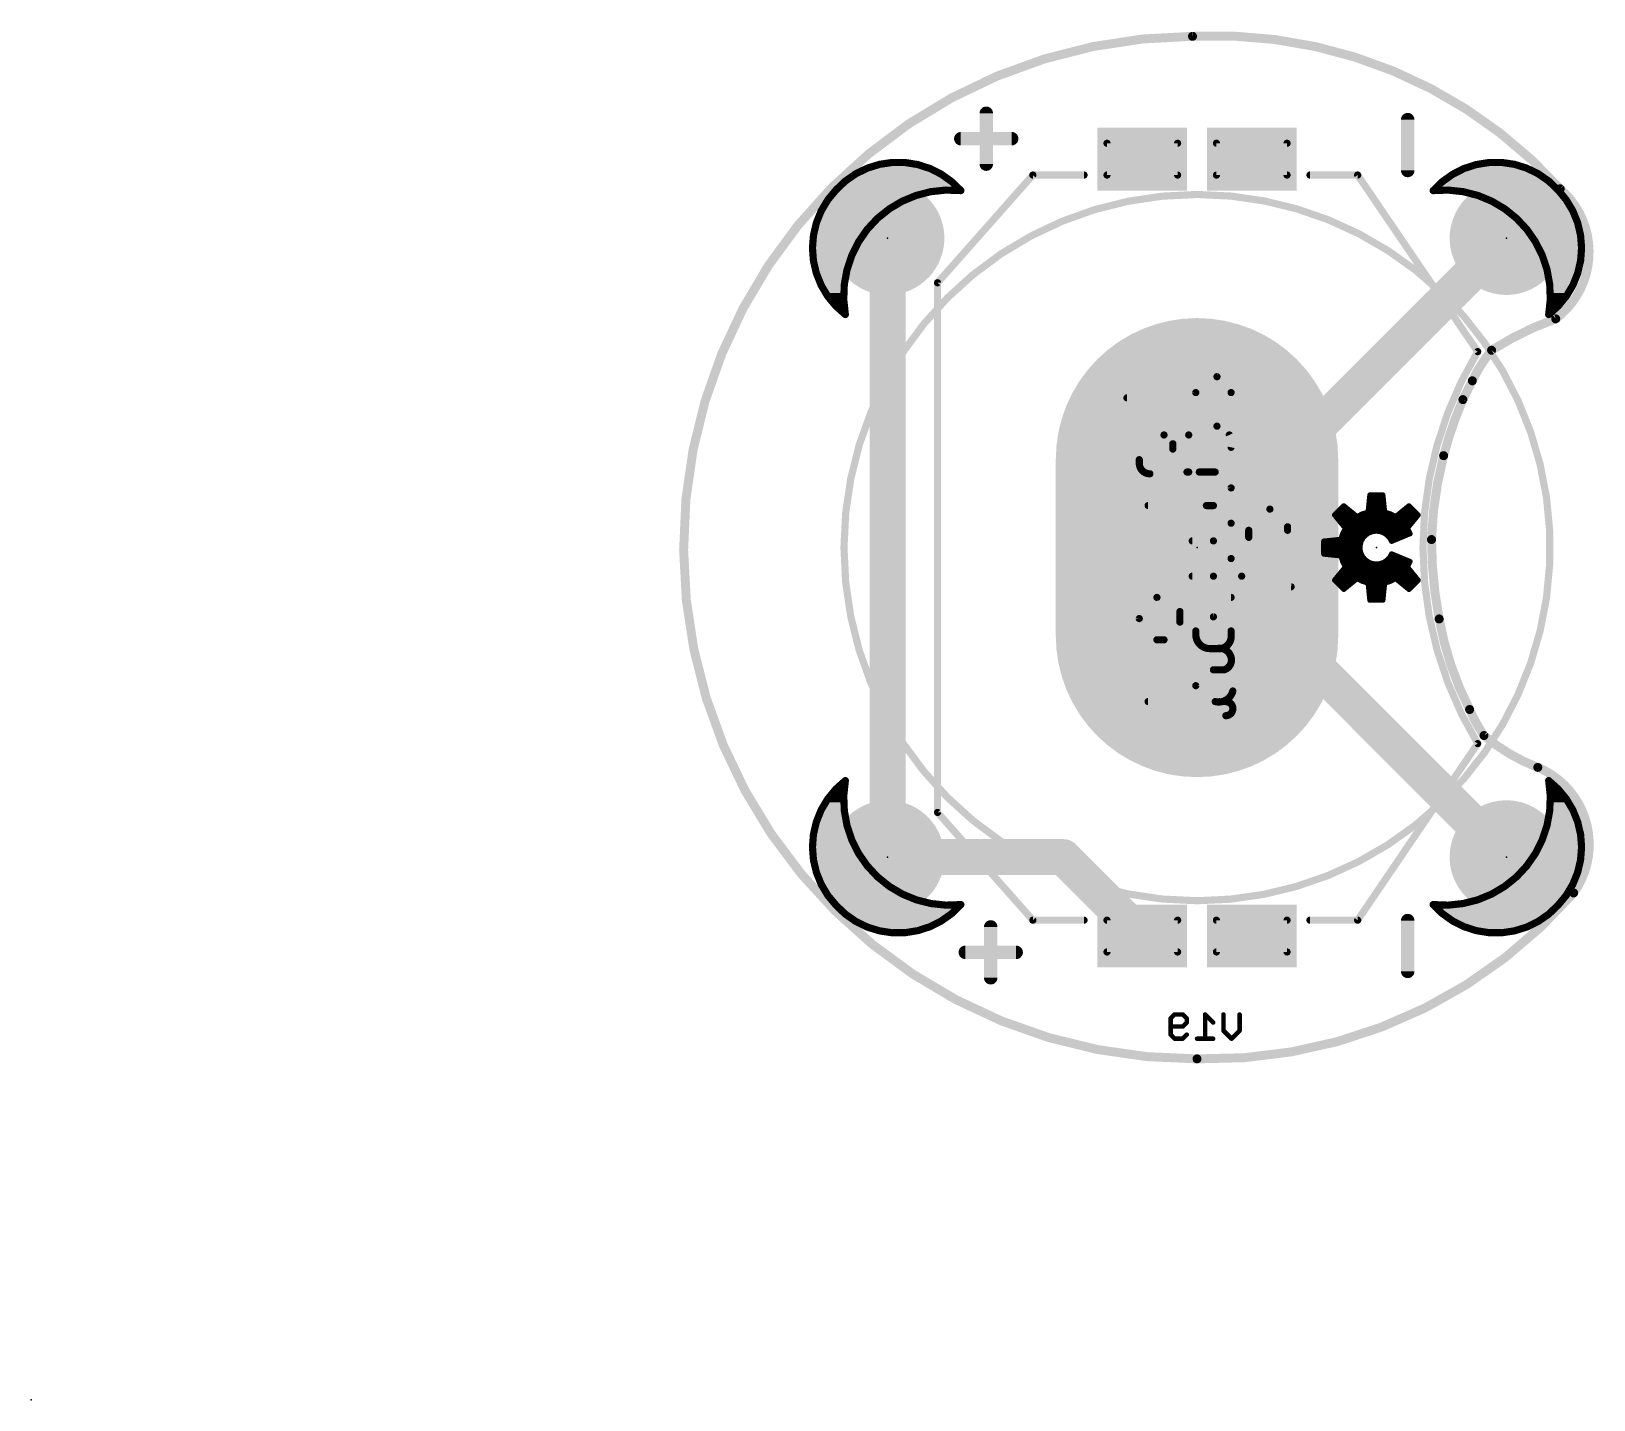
# Model space of a CAD drawing. Extents: x -33 to 11.2, y -24.1 to 14.6.
import ezdxf

# ---------------------------------------------------------------- set-up
doc = ezdxf.new("R2010")
doc.units = 0
for name, color, linetype in [('1', 12, 'CONTINUOUS'), ('16', 132, 'CONTINUOUS'), ('17', 110, 'CONTINUOUS'), ('20', 53, 'CONTINUOUS'), ('21', 41, 'CONTINUOUS'), ('22', 40, 'CONTINUOUS'), ('23', 53, 'CONTINUOUS'), ('24', 53, 'CONTINUOUS'), ('51', 53, 'CONTINUOUS')]:
    doc.layers.add(name, color=color, linetype=linetype)

# ---------------------------------------------------------------- blocks, each defined once
blk = doc.blocks.new('RECT')
blk.add_solid([(-0.5, -0.5), (0.5, -0.5), (-0.5, 0.5), (0.5, 0.5)])
blk = doc.blocks.new('RECT2080000X1280000R100')
at = {"const_width": 4}
blk.add_lwpolyline([(4.5, 0), (4.5, 0, 0.4142), (2.5, 2), (-2.5, 2, 0.4142), (-4.5, 0), (-4.5, 0, 0.4142), (-2.5, -2), (2.5, -2, 0.4142)], format="xyb", close=True, dxfattribs=at)
blk.add_solid([(-2.5254, -0.0254), (2.5254, -0.0254), (-2.5254, 0.0254), (2.5254, 0.0254)])
blk = doc.blocks.new('ROUNDP')
at = {"const_width": 0.5}
blk.add_lwpolyline([(0, -0.25, 1), (0, 0.25, 1), (0, -0.25)], format="xyb", dxfattribs=at)

msp = doc.modelspace()

# ---------------------------------------------------------------- linework, layer by layer
at = {"layer": '1'}
for points, const_width in [([(-9.6655, 10.5852), (-9.9632, 10.3776)], 0.2032), ([(-9.6925, 10.5664), (-7.2338, 10.5664)], 0.2032), ([(-9.3395, 10.7448), (-9.6655, 10.5852)], 0.2032), ([(-8.993, 10.8528), (-9.3395, 10.7448)], 0.2032), ([(-9.26, 10.7696), (-7.6719, 10.7696)], 0.2032), ([(-8.634, 10.9064), (-8.993, 10.8528)], 0.2032), ([(-8.2711, 10.9046), (-8.634, 10.9064)], 0.2032), ([(-7.9127, 10.8473), (-8.2711, 10.9046)], 0.2032), ([(-7.5673, 10.7359), (-7.9127, 10.8473)], 0.2032), ([(-7.2429, 10.5729), (-7.5673, 10.7359)], 0.2032), ([(-6.9473, 10.3624), (-7.2429, 10.5729)], 0.2032), ([(7.2429, 10.5729), (6.9473, 10.3624)], 0.2032), ([(7.2338, 10.5664), (9.6925, 10.5664)], 0.2032), ([(7.5673, 10.7359), (7.2429, 10.5729)], 0.2032), ([(7.9127, 10.8473), (7.5673, 10.7359)], 0.2032), ([(7.6719, 10.7696), (9.26, 10.7696)], 0.2032), ([(8.2711, 10.9046), (7.9127, 10.8473)], 0.2032), ([(8.634, 10.9064), (8.2711, 10.9046)], 0.2032), ([(8.993, 10.8528), (8.634, 10.9064)], 0.2032), ([(9.3395, 10.7448), (8.993, 10.8528)], 0.2032), ([(9.6655, 10.5852), (9.3395, 10.7448)], 0.2032), ([(9.9632, 10.3776), (9.6655, 10.5852)], 0.2032), ([(-10.2257, 10.127), (-10.4574, 9.8477)], 0.2032), ([(-9.9632, 10.3776), (-10.2257, 10.127)], 0.2032), ([(-10.1911, 10.16), (-6.7397, 10.16)], 0.2032), ([(-9.9783, 10.3632), (-6.9485, 10.3632)], 0.2032), ([(-7.9543, 9.973), (-7.5399, 10.0786)], 0.2032), ([(-7.5399, 10.0786), (-7.1147, 10.1243)], 0.2032), ([(-7.1147, 10.1243), (-6.6874, 10.109)], 0.2032), ([(-6.6874, 10.109), (-6.9473, 10.3624)], 0.2032), ([(6.9473, 10.3624), (6.6874, 10.109)], 0.2032), ([(6.6874, 10.109), (7.1147, 10.1243)], 0.2032), ([(6.7397, 10.16), (10.1911, 10.16)], 0.2032), ([(6.9485, 10.3632), (9.9783, 10.3632)], 0.2032), ([(7.1147, 10.1243), (7.5399, 10.0786)], 0.2032), ([(7.5399, 10.0786), (7.9543, 9.973)], 0.2032), ([(10.2257, 10.127), (9.9632, 10.3776)], 0.2032), ([(10.4574, 9.8477), (10.2257, 10.127)], 0.2032), ([(-10.4574, 9.8477), (-10.6437, 9.5362)], 0.2032), ([(-10.5137, 9.7536), (-8.4437, 9.7536)], 0.2032), ([(-10.3669, 9.9568), (-7.9934, 9.9568)], 0.2032), ([(-8.7173, 9.5915), (-8.3494, 9.8095)], 0.2032), ([(-8.3494, 9.8095), (-7.9543, 9.973)], 0.2032), ([(7.9543, 9.973), (8.3494, 9.8095)], 0.2032), ([(7.9934, 9.9568), (10.3669, 9.9568)], 0.2032), ([(8.3494, 9.8095), (8.7173, 9.5915)], 0.2032), ([(8.4437, 9.7536), (10.5137, 9.7536)], 0.2032), ([(10.6437, 9.5362), (10.4574, 9.8477)], 0.2032), ([(-10.7802, 9.1999), (-10.8637, 8.8466)], 0.2032), ([(-10.6437, 9.5362), (-10.7802, 9.1999)], 0.2032), ([(-10.7204, 9.3472), (-9.0208, 9.3472)], 0.2032), ([(-10.6352, 9.5504), (-8.7683, 9.5504)], 0.2032), ([(-9.3421, 9.0106), (-9.0504, 9.3234)], 0.2032), ([(-8.763, 8.763), (-8.89, 8.89)], 1.016), ([(-9.0504, 9.3234), (-8.7173, 9.5915)], 0.2032), ([(8.7173, 9.5915), (9.0504, 9.3234)], 0.2032), ([(8.7683, 9.5504), (10.6352, 9.5504)], 0.2032), ([(9.0208, 9.3472), (10.7204, 9.3472)], 0.2032), ([(9.0504, 9.3234), (9.3421, 9.0106)], 0.2032), ([(10.7802, 9.1999), (10.6437, 9.5362)], 0.2032), ([(10.8637, 8.8466), (10.7802, 9.1999)], 0.2032), ([(-10.8637, 8.8466), (-10.8922, 8.4848)], 0.2032), ([(-10.8415, 8.9408), (-9.3906, 8.9408)], 0.2032), ([(-10.7934, 9.144), (-9.2177, 9.144)], 0.2032), ([(-9.5863, 8.6596), (-9.3421, 9.0106)], 0.2032), ([(-8.763, 8.763), (-8.763, -8.763)], 1.016), ([(0, 0), (8.763, 8.763)], 1.016), ([(9.2177, 9.144), (10.7934, 9.144)], 0.2032), ([(9.3421, 9.0106), (9.5863, 8.6596)], 0.2032), ([(9.3906, 8.9408), (10.8415, 8.9408)], 0.2032), ([(10.8922, 8.4848), (10.8637, 8.8466)], 0.2032), ([(-10.8922, 8.4848), (-10.8651, 8.1229)], 0.2032), ([(-10.8883, 8.5344), (-9.6491, 8.5344)], 0.2032), ([(-10.8807, 8.3312), (-9.7511, 8.3312)], 0.2032), ([(-10.8723, 8.7376), (-9.532, 8.7376)], 0.2032), ([(-9.7781, 8.2774), (-9.5863, 8.6596)], 0.2032), ([(9.532, 8.7376), (10.8723, 8.7376)], 0.2032), ([(9.5863, 8.6596), (9.7781, 8.2774)], 0.2032), ([(9.6491, 8.5344), (10.8883, 8.5344)], 0.2032), ([(9.7511, 8.3312), (10.8807, 8.3312)], 0.2032), ([(10.8651, 8.1229), (10.8922, 8.4848)], 0.2032), ([(-10.8654, 8.128), (-9.828, 8.128)], 0.2032), ([(-10.8651, 8.1229), (-10.7829, 7.7694)], 0.2032), ([(-10.819, 7.9248), (-9.8959, 7.9248)], 0.2032), ([(-9.9901, 7.4511), (-9.9136, 7.8718)], 0.2032), ([(-9.9136, 7.8718), (-9.7781, 8.2774)], 0.2032), ([(9.7781, 8.2774), (9.9136, 7.8718)], 0.2032), ([(9.828, 8.128), (10.8654, 8.128)], 0.2032), ([(9.8959, 7.9248), (10.819, 7.9248)], 0.2032), ([(9.9136, 7.8718), (9.9901, 7.4511)], 0.2032), ([(10.7829, 7.7694), (10.8651, 8.1229)], 0.2032), ([(-10.7829, 7.7694), (-10.6476, 7.4326)], 0.2032), ([(-10.7637, 7.7216), (-9.9409, 7.7216)], 0.2032), ([(-10.6821, 7.5184), (-9.9779, 7.5184)], 0.2032), ([(-10.6476, 7.4326), (-10.4625, 7.1204)], 0.2032), ([(-10.006, 7.0238), (-9.9901, 7.4511)], 0.2032), ([(9.9409, 7.7216), (10.7637, 7.7216)], 0.2032), ([(9.9779, 7.5184), (10.6821, 7.5184)], 0.2032), ([(9.9901, 7.4511), (10.006, 7.0238)], 0.2032), ([(10.4625, 7.1204), (10.6476, 7.4326)], 0.2032), ([(10.6476, 7.4326), (10.7829, 7.7694)], 0.2032), ([(-10.578, 7.3152), (-9.9952, 7.3152)], 0.2032), ([(-10.4625, 7.1204), (-10.2318, 6.8402)], 0.2032), ([(-10.4556, 7.112), (-10.0027, 7.112)], 0.2032), ([(-9.961, 6.5986), (-10.006, 7.0238)], 0.2032), ([(10.006, 7.0238), (9.961, 6.5986)], 0.2032), ([(9.9952, 7.3152), (10.578, 7.3152)], 0.2032), ([(10.0027, 7.112), (10.4556, 7.112)], 0.2032), ([(10.2318, 6.8402), (10.4625, 7.1204)], 0.2032), ([(-10.2883, 6.9088), (-9.9938, 6.9088)], 0.2032), ([(-10.2318, 6.8402), (-9.961, 6.5986)], 0.2032), ([(-10.081, 6.7056), (-9.9723, 6.7056)], 0.2032), ([(9.961, 6.5986), (10.2318, 6.8402)], 0.2032), ([(9.9723, 6.7056), (10.081, 6.7056)], 0.2032), ([(9.9938, 6.9088), (10.2883, 6.9088)], 0.2032), ([(0, 0), (8.763, -8.763)], 1.016), ([(-9.961, -6.5986), (-10.2318, -6.8402)], 0.2032), ([(-10.081, -6.7056), (-9.9723, -6.7056)], 0.2032), ([(-10.006, -7.0238), (-9.961, -6.5986)], 0.2032), ([(10.2318, -6.8402), (9.961, -6.5986)], 0.2032), ([(9.961, -6.5986), (10.006, -7.0238)], 0.2032), ([(9.9723, -6.7056), (10.081, -6.7056)], 0.2032), ([(-10.4625, -7.1204), (-10.6476, -7.4326)], 0.2032), ([(-10.2318, -6.8402), (-10.4625, -7.1204)], 0.2032), ([(-10.4556, -7.112), (-10.0027, -7.112)], 0.2032), ([(-10.2883, -6.9088), (-9.9938, -6.9088)], 0.2032), ([(-9.9901, -7.4511), (-10.006, -7.0238)], 0.2032), ([(10.006, -7.0238), (9.9901, -7.4511)], 0.2032), ([(9.9938, -6.9088), (10.2883, -6.9088)], 0.2032), ([(10.0027, -7.112), (10.4556, -7.112)], 0.2032), ([(10.4625, -7.1204), (10.2318, -6.8402)], 0.2032), ([(10.6476, -7.4326), (10.4625, -7.1204)], 0.2032), ([(-10.6476, -7.4326), (-10.7829, -7.7694)], 0.2032), ([(-10.6821, -7.5184), (-9.9779, -7.5184)], 0.2032), ([(-10.578, -7.3152), (-9.9952, -7.3152)], 0.2032), ([(-9.9136, -7.8718), (-9.9901, -7.4511)], 0.2032), ([(9.9901, -7.4511), (9.9136, -7.8718)], 0.2032), ([(9.9779, -7.5184), (10.6821, -7.5184)], 0.2032), ([(9.9952, -7.3152), (10.578, -7.3152)], 0.2032), ([(10.7829, -7.7694), (10.6476, -7.4326)], 0.2032), ([(-10.7829, -7.7694), (-10.8651, -8.1229)], 0.2032), ([(-10.819, -7.9248), (-9.8959, -7.9248)], 0.2032), ([(-10.7637, -7.7216), (-9.9409, -7.7216)], 0.2032), ([(-9.7781, -8.2774), (-9.9136, -7.8718)], 0.2032), ([(9.9136, -7.8718), (9.7781, -8.2774)], 0.2032), ([(9.8959, -7.9248), (10.819, -7.9248)], 0.2032), ([(9.9409, -7.7216), (10.7637, -7.7216)], 0.2032), ([(10.8651, -8.1229), (10.7829, -7.7694)], 0.2032), ([(-10.8651, -8.1229), (-10.8922, -8.4848)], 0.2032), ([(-10.8922, -8.4848), (-10.8637, -8.8466)], 0.2032), ([(-10.8807, -8.3312), (-9.7511, -8.3312)], 0.2032), ([(-10.8654, -8.128), (-9.828, -8.128)], 0.2032), ([(-9.5863, -8.6596), (-9.7781, -8.2774)], 0.2032), ([(-8.763, -8.763), (-3.787, -8.763)], 1.016), ([(-3.787, -8.763), (-1.55, -11)], 1.016), ([(9.7781, -8.2774), (9.5863, -8.6596)], 0.2032), ([(9.7511, -8.3312), (10.8807, -8.3312)], 0.2032), ([(9.828, -8.128), (10.8654, -8.128)], 0.2032), ([(10.8637, -8.8466), (10.8922, -8.4848)], 0.2032), ([(10.8922, -8.4848), (10.8651, -8.1229)], 0.2032), ([(-10.8883, -8.5344), (-9.6491, -8.5344)], 0.2032), ([(-10.8723, -8.7376), (-9.532, -8.7376)], 0.2032), ([(-10.8637, -8.8466), (-10.7802, -9.1999)], 0.2032), ([(-10.8415, -8.9408), (-9.3906, -8.9408)], 0.2032), ([(-9.3421, -9.0106), (-9.5863, -8.6596)], 0.2032), ([(9.5863, -8.6596), (9.3421, -9.0106)], 0.2032), ([(9.3906, -8.9408), (10.8415, -8.9408)], 0.2032), ([(9.532, -8.7376), (10.8723, -8.7376)], 0.2032), ([(9.6491, -8.5344), (10.8883, -8.5344)], 0.2032), ([(10.7802, -9.1999), (10.8637, -8.8466)], 0.2032), ([(-10.7934, -9.144), (-9.2177, -9.144)], 0.2032), ([(-10.7802, -9.1999), (-10.6437, -9.5362)], 0.2032), ([(-10.7204, -9.3472), (-9.0208, -9.3472)], 0.2032), ([(-9.0504, -9.3234), (-9.3421, -9.0106)], 0.2032), ([(-8.7173, -9.5915), (-9.0504, -9.3234)], 0.2032), ([(9.0504, -9.3234), (8.7173, -9.5915)], 0.2032), ([(9.0208, -9.3472), (10.7204, -9.3472)], 0.2032), ([(9.3421, -9.0106), (9.0504, -9.3234)], 0.2032), ([(9.2177, -9.144), (10.7934, -9.144)], 0.2032), ([(10.6437, -9.5362), (10.7802, -9.1999)], 0.2032), ([(-10.6437, -9.5362), (-10.4574, -9.8477)], 0.2032), ([(-10.6352, -9.5504), (-8.7683, -9.5504)], 0.2032), ([(-10.5137, -9.7536), (-8.4437, -9.7536)], 0.2032), ([(-8.3494, -9.8095), (-8.7173, -9.5915)], 0.2032), ([(-7.9543, -9.973), (-8.3494, -9.8095)], 0.2032), ([(8.3494, -9.8095), (7.9543, -9.973)], 0.2032), ([(8.7173, -9.5915), (8.3494, -9.8095)], 0.2032), ([(8.4437, -9.7536), (10.5137, -9.7536)], 0.2032), ([(8.7683, -9.5504), (10.6352, -9.5504)], 0.2032), ([(10.4574, -9.8477), (10.6437, -9.5362)], 0.2032), ([(-10.4574, -9.8477), (-10.2257, -10.127)], 0.2032), ([(-10.3669, -9.9568), (-7.9934, -9.9568)], 0.2032), ([(-10.2257, -10.127), (-9.9632, -10.3776)], 0.2032), ([(-10.1911, -10.16), (-6.7397, -10.16)], 0.2032), ([(-7.5399, -10.0786), (-7.9543, -9.973)], 0.2032), ([(-7.1147, -10.1243), (-7.5399, -10.0786)], 0.2032), ([(-6.6874, -10.109), (-7.1147, -10.1243)], 0.2032), ([(-6.9473, -10.3624), (-6.6874, -10.109)], 0.2032), ([(6.6874, -10.109), (6.9473, -10.3624)], 0.2032), ([(7.1147, -10.1243), (6.6874, -10.109)], 0.2032), ([(6.7397, -10.16), (10.1911, -10.16)], 0.2032), ([(7.5399, -10.0786), (7.1147, -10.1243)], 0.2032), ([(7.9543, -9.973), (7.5399, -10.0786)], 0.2032), ([(7.9934, -9.9568), (10.3669, -9.9568)], 0.2032), ([(9.9632, -10.3776), (10.2257, -10.127)], 0.2032), ([(10.2257, -10.127), (10.4574, -9.8477)], 0.2032), ([(-9.9783, -10.3632), (-6.9485, -10.3632)], 0.2032), ([(-9.9632, -10.3776), (-9.6655, -10.5852)], 0.2032), ([(-9.6925, -10.5664), (-7.2338, -10.5664)], 0.2032), ([(-9.6655, -10.5852), (-9.3395, -10.7448)], 0.2032), ([(-7.5673, -10.7359), (-7.2429, -10.5729)], 0.2032), ([(-7.2429, -10.5729), (-6.9473, -10.3624)], 0.2032), ([(6.9473, -10.3624), (7.2429, -10.5729)], 0.2032), ([(6.9485, -10.3632), (9.9783, -10.3632)], 0.2032), ([(7.2338, -10.5664), (9.6925, -10.5664)], 0.2032), ([(7.2429, -10.5729), (7.5673, -10.7359)], 0.2032), ([(9.3395, -10.7448), (9.6655, -10.5852)], 0.2032), ([(9.6655, -10.5852), (9.9632, -10.3776)], 0.2032), ([(-9.3395, -10.7448), (-8.993, -10.8528)], 0.2032), ([(-9.26, -10.7696), (-7.6719, -10.7696)], 0.2032), ([(-8.993, -10.8528), (-8.634, -10.9064)], 0.2032), ([(-8.634, -10.9064), (-8.2711, -10.9046)], 0.2032), ([(-8.2711, -10.9046), (-7.9127, -10.8473)], 0.2032), ([(-7.9127, -10.8473), (-7.5673, -10.7359)], 0.2032), ([(7.5673, -10.7359), (7.9127, -10.8473)], 0.2032), ([(7.6719, -10.7696), (9.26, -10.7696)], 0.2032), ([(7.9127, -10.8473), (8.2711, -10.9046)], 0.2032), ([(8.2711, -10.9046), (8.634, -10.9064)], 0.2032), ([(8.634, -10.9064), (8.993, -10.8528)], 0.2032), ([(8.993, -10.8528), (9.3395, -10.7448)], 0.2032)]:
    msp.add_lwpolyline(points, dxfattribs=dict(at, const_width=const_width))
for points, const_width in [([(-9.6925, 10.6172, 1), (-9.6925, 10.5156)], 0.1016), ([(-9.6878, 10.6308, 1), (-9.6431, 10.5396)], 0.1016), ([(-9.6364, 10.5436, 1), (-9.6945, 10.6269)], 0.1016), ([(-9.3546, 10.7933, 1), (-9.3244, 10.6963)], 0.1016), ([(-9.3172, 10.6992, 1), (-9.3619, 10.7905)], 0.1016), ([(-9.26, 10.8204, 1), (-9.26, 10.7188)], 0.1016), ([(-9.0005, 10.903, 1), (-8.9855, 10.8025)], 0.1016), ([(-8.9779, 10.8043, 1), (-9.0081, 10.9013)], 0.1016), ([(-8.6338, 10.9572, 1), (-8.6343, 10.8556)], 0.1016), ([(-8.6265, 10.8562, 1), (-8.6415, 10.9567)], 0.1016), ([(-8.2631, 10.9547, 1), (-8.2791, 10.8544)], 0.1016), ([(-8.2713, 10.8538, 1), (-8.2708, 10.9554)], 0.1016), ([(-7.8971, 10.8956, 1), (-7.9283, 10.7989)], 0.1016), ([(-7.9207, 10.7971, 1), (-7.9047, 10.8974)], 0.1016), ([(-7.6719, 10.7188, 1), (-7.6719, 10.8204)], 0.1016), ([(-7.5445, 10.7813, 1), (-7.5901, 10.6905)], 0.1016), ([(-7.5829, 10.6875, 1), (-7.5517, 10.7842)], 0.1016), ([(-7.2135, 10.6143, 1), (-7.2724, 10.5316)], 0.1016), ([(-7.2657, 10.5275, 1), (-7.2201, 10.6183)], 0.1016), ([(-7.2338, 10.5156, 1), (-7.2338, 10.6172)], 0.1016), ([(7.2338, 10.6172, 1), (7.2338, 10.5156)], 0.1016), ([(7.2201, 10.6183, 1), (7.2657, 10.5275)], 0.1016), ([(7.2724, 10.5316, 1), (7.2135, 10.6143)], 0.1016), ([(7.5517, 10.7842, 1), (7.5829, 10.6875)], 0.1016), ([(7.5901, 10.6905, 1), (7.5445, 10.7813)], 0.1016), ([(7.6719, 10.8204, 1), (7.6719, 10.7188)], 0.1016), ([(7.9047, 10.8974, 1), (7.9207, 10.7971)], 0.1016), ([(7.9283, 10.7989, 1), (7.8971, 10.8956)], 0.1016), ([(8.2708, 10.9554, 1), (8.2713, 10.8538)], 0.1016), ([(8.2791, 10.8544, 1), (8.2631, 10.9547)], 0.1016), ([(8.6415, 10.9567, 1), (8.6265, 10.8562)], 0.1016), ([(8.6343, 10.8556, 1), (8.6338, 10.9572)], 0.1016), ([(9.0081, 10.9013, 1), (8.9779, 10.8043)], 0.1016), ([(8.9855, 10.8025, 1), (9.0005, 10.903)], 0.1016), ([(9.26, 10.7188, 1), (9.26, 10.8204)], 0.1016), ([(9.3619, 10.7905, 1), (9.3172, 10.6992)], 0.1016), ([(9.3244, 10.6963, 1), (9.3546, 10.7933)], 0.1016), ([(9.6945, 10.6269, 1), (9.6364, 10.5436)], 0.1016), ([(9.6431, 10.5396, 1), (9.6878, 10.6308)], 0.1016), ([(9.6925, 10.5156, 1), (9.6925, 10.6172)], 0.1016), ([(-10.2608, 10.1637, 1), (-10.1906, 10.0903)], 0.1016), ([(-10.1866, 10.0946, 1), (-10.2648, 10.1594)], 0.1016), ([(-10.1911, 10.2108, 1), (-10.1911, 10.1092)], 0.1016), ([(-9.9783, 10.414, 1), (-9.9783, 10.3124)], 0.1016), ([(-9.9923, 10.4193, 1), (-9.9342, 10.336)], 0.1016), ([(-9.9281, 10.3409, 1), (-9.9983, 10.4144)], 0.1016), ([(-7.5453, 10.1291, 1), (-7.5345, 10.0281)], 0.1016), ([(-7.5274, 10.0294, 1), (-7.5525, 10.1278)], 0.1016), ([(-7.1129, 10.1751, 1), (-7.1165, 10.0735)], 0.1016), ([(-7.1093, 10.0738, 1), (-7.1202, 10.1748)], 0.1016), ([(-6.9119, 10.3987, 1), (-6.9828, 10.326)], 0.1016), ([(-6.9768, 10.321, 1), (-6.9179, 10.4037)], 0.1016), ([(-6.9485, 10.3124, 1), (-6.9485, 10.414)], 0.1016), ([(-6.7397, 10.1092, 1), (-6.7397, 10.2108)], 0.1016), ([(-6.7228, 10.0727, 1), (-6.6519, 10.1454)], 0.1016), ([(-6.6892, 10.0583, 1), (-6.6856, 10.1598)], 0.1016), ([(6.6856, 10.1598, 1), (6.6892, 10.0583)], 0.1016), ([(6.6519, 10.1454, 1), (6.7228, 10.0727)], 0.1016), ([(6.7397, 10.2108, 1), (6.7397, 10.1092)], 0.1016), ([(6.9179, 10.4037, 1), (6.9768, 10.321)], 0.1016), ([(6.9485, 10.414, 1), (6.9485, 10.3124)], 0.1016), ([(6.9828, 10.326, 1), (6.9119, 10.3987)], 0.1016), ([(7.1202, 10.1748, 1), (7.1093, 10.0738)], 0.1016), ([(7.1165, 10.0735, 1), (7.1129, 10.1751)], 0.1016), ([(7.5525, 10.1278, 1), (7.5274, 10.0294)], 0.1016), ([(7.5345, 10.0281, 1), (7.5453, 10.1291)], 0.1016), ([(9.9983, 10.4144, 1), (9.9281, 10.3409)], 0.1016), ([(9.9342, 10.336, 1), (9.9923, 10.4193)], 0.1016), ([(9.9783, 10.3124, 1), (9.9783, 10.414)], 0.1016), ([(10.2648, 10.1594, 1), (10.1866, 10.0946)], 0.1016), ([(10.1906, 10.0903, 1), (10.2608, 10.1637)], 0.1016), ([(10.1911, 10.1092, 1), (10.1911, 10.2108)], 0.1016), ([(-10.5137, 9.8044, 1), (-10.5137, 9.7028)], 0.1016), ([(-10.4965, 9.8801, 1), (-10.4183, 9.8152)], 0.1016), ([(-10.4138, 9.8216, 1), (-10.501, 9.8737)], 0.1016), ([(-10.3669, 10.0076, 1), (-10.3669, 9.906)], 0.1016), ([(-8.4437, 9.7028, 1), (-8.4437, 9.8044)], 0.1016), ([(-8.3688, 9.8564, 1), (-8.33, 9.7625)], 0.1016), ([(-8.3235, 9.7658, 1), (-8.3753, 9.8532)], 0.1016), ([(-7.9668, 10.0222, 1), (-7.9417, 9.9237)], 0.1016), ([(-7.9934, 9.906, 1), (-7.9934, 10.0076)], 0.1016), ([(-7.9349, 9.926, 1), (-7.9737, 10.0199)], 0.1016), ([(7.9737, 10.0199, 1), (7.9349, 9.926)], 0.1016), ([(7.9417, 9.9237, 1), (7.9668, 10.0222)], 0.1016), ([(7.9934, 10.0076, 1), (7.9934, 9.906)], 0.1016), ([(8.3753, 9.8532, 1), (8.3235, 9.7658)], 0.1016), ([(8.33, 9.7625, 1), (8.3688, 9.8564)], 0.1016), ([(8.4437, 9.8044, 1), (8.4437, 9.7028)], 0.1016), ([(10.3669, 9.906, 1), (10.3669, 10.0076)], 0.1016), ([(10.501, 9.8737, 1), (10.4138, 9.8216)], 0.1016), ([(10.4183, 9.8152, 1), (10.4965, 9.8801)], 0.1016), ([(10.5137, 9.7028, 1), (10.5137, 9.8044)], 0.1016), ([(-10.7308, 9.1882, 1), (-10.8297, 9.2115)], 0.1016), ([(-10.7204, 9.398, 1), (-10.7204, 9.2964)], 0.1016), ([(-10.6873, 9.5622, 1), (-10.6001, 9.5101)], 0.1016), ([(-10.5967, 9.5171, 1), (-10.6908, 9.5553)], 0.1016), ([(-10.6352, 9.6012, 1), (-10.6352, 9.4996)], 0.1016), ([(-8.7104, 9.0696, 1), (-9.0696, 8.7104)], 0.508), ([(-9.0823, 9.3629, 1), (-9.0186, 9.2838)], 0.1016), ([(-9.0133, 9.2887, 1), (-9.0876, 9.358)], 0.1016), ([(-9.0208, 9.2964, 1), (-9.0208, 9.398)], 0.1016), ([(-8.7683, 9.4996, 1), (-8.7683, 9.6012)], 0.1016), ([(-8.7432, 9.6352, 1), (-8.6914, 9.5478)], 0.1016), ([(-8.6854, 9.5519, 1), (-8.7491, 9.631)], 0.1016), ([(8.7491, 9.631, 1), (8.6854, 9.5519)], 0.1016), ([(8.6914, 9.5478, 1), (8.7432, 9.6352)], 0.1016), ([(8.7683, 9.6012, 1), (8.7683, 9.4996)], 0.1016), ([(9.0208, 9.398, 1), (9.0208, 9.2964)], 0.1016), ([(9.0876, 9.358, 1), (9.0133, 9.2887)], 0.1016), ([(9.0186, 9.2838, 1), (9.0823, 9.3629)], 0.1016), ([(10.6908, 9.5553, 1), (10.5967, 9.5171)], 0.1016), ([(10.6001, 9.5101, 1), (10.6873, 9.5622)], 0.1016), ([(10.6352, 9.4996, 1), (10.6352, 9.6012)], 0.1016), ([(10.7204, 9.2964, 1), (10.7204, 9.398)], 0.1016), ([(10.8297, 9.2115, 1), (10.7308, 9.1882)], 0.1016), ([(-10.9131, 8.8583, 1), (-10.8143, 8.835)], 0.1016), ([(-10.8131, 8.8427, 1), (-10.9144, 8.8506)], 0.1016), ([(-10.8415, 8.9916, 1), (-10.8415, 8.89)], 0.1016), ([(-10.7934, 9.1948, 1), (-10.7934, 9.0932)], 0.1016), ([(-10.8273, 9.219, 1), (-10.7332, 9.1808)], 0.1016), ([(-9.3792, 9.0453, 1), (-9.3049, 8.976)], 0.1016), ([(-9.3906, 8.89, 1), (-9.3906, 8.9916)], 0.1016), ([(-9.3003, 8.9816, 1), (-9.3838, 9.0396)], 0.1016), ([(-8.509, 8.763, 1), (-9.017, 8.763)], 0.508), ([(-9.2177, 9.0932, 1), (-9.2177, 9.1948)], 0.1016), ([(-8.9426, 8.5834, 1), (-8.5834, 8.9426)], 0.508), ([(8.9426, 8.5834, 1), (8.5834, 8.9426)], 0.508), ([(9.2177, 9.1948, 1), (9.2177, 9.0932)], 0.1016), ([(9.3838, 9.0396, 1), (9.3003, 8.9816)], 0.1016), ([(9.3049, 8.976, 1), (9.3792, 9.0453)], 0.1016), ([(9.3906, 8.9916, 1), (9.3906, 8.89)], 0.1016), ([(10.7332, 9.1808, 1), (10.8273, 9.219)], 0.1016), ([(10.7934, 9.0932, 1), (10.7934, 9.1948)], 0.1016), ([(10.9144, 8.8506, 1), (10.8131, 8.8427)], 0.1016), ([(10.8143, 8.835, 1), (10.9131, 8.8583)], 0.1016), ([(10.8415, 8.89, 1), (10.8415, 8.9916)], 0.1016), ([(-10.8415, 8.4886, 1), (-10.9429, 8.481)], 0.1016), ([(-10.9428, 8.4888, 1), (-10.8416, 8.4808)], 0.1016), ([(-10.8883, 8.5852, 1), (-10.8883, 8.4836)], 0.1016), ([(-10.8807, 8.382, 1), (-10.8807, 8.2804)], 0.1016), ([(-10.8723, 8.7884, 1), (-10.8723, 8.6868)], 0.1016), ([(-9.7511, 8.2804, 1), (-9.7511, 8.382)], 0.1016), ([(-9.6491, 8.4836, 1), (-9.6491, 8.5852)], 0.1016), ([(-9.628, 8.6886, 1), (-9.5446, 8.6306)], 0.1016), ([(-9.5409, 8.6368, 1), (-9.6317, 8.6824)], 0.1016), ([(-9.532, 8.6868, 1), (-9.532, 8.7884)], 0.1016), ([(9.532, 8.7884, 1), (9.532, 8.6868)], 0.1016), ([(9.6317, 8.6824, 1), (9.5409, 8.6368)], 0.1016), ([(9.5446, 8.6306, 1), (9.628, 8.6886)], 0.1016), ([(9.6491, 8.5852, 1), (9.6491, 8.4836)], 0.1016), ([(9.7511, 8.382, 1), (9.7511, 8.2804)], 0.1016), ([(10.9429, 8.481, 1), (10.8415, 8.4886)], 0.1016), ([(10.8416, 8.4808, 1), (10.9428, 8.4888)], 0.1016), ([(10.8723, 8.6868, 1), (10.8723, 8.7884)], 0.1016), ([(10.8807, 8.2804, 1), (10.8807, 8.382)], 0.1016), ([(10.8883, 8.4836, 1), (10.8883, 8.5852)], 0.1016), ([(-10.8654, 8.1788, 1), (-10.8654, 8.0772)], 0.1016), ([(-10.8156, 8.1344, 1), (-10.9145, 8.1114)], 0.1016), ([(-10.9157, 8.1191, 1), (-10.8144, 8.1267)], 0.1016), ([(-10.819, 7.9756, 1), (-10.819, 7.874)], 0.1016), ([(-9.8636, 7.8628, 1), (-9.9636, 7.8809)], 0.1016), ([(-9.8959, 7.874, 1), (-9.8959, 7.9756)], 0.1016), ([(-9.8235, 8.3002, 1), (-9.7327, 8.2546)], 0.1016), ([(-9.828, 8.0772, 1), (-9.828, 8.1788)], 0.1016), ([(-9.7299, 8.2613, 1), (-9.8263, 8.2935)], 0.1016), ([(9.8263, 8.2935, 1), (9.7299, 8.2613)], 0.1016), ([(9.7327, 8.2546, 1), (9.8235, 8.3002)], 0.1016), ([(9.828, 8.1788, 1), (9.828, 8.0772)], 0.1016), ([(9.8959, 7.9756, 1), (9.8959, 7.874)], 0.1016), ([(9.9636, 7.8809, 1), (9.8636, 7.8628)], 0.1016), ([(10.8144, 8.1267, 1), (10.9157, 8.1191)], 0.1016), ([(10.9145, 8.1114, 1), (10.8156, 8.1344)], 0.1016), ([(10.819, 7.874, 1), (10.819, 7.9756)], 0.1016), ([(10.8654, 8.0772, 1), (10.8654, 8.1788)], 0.1016), ([(-10.7357, 7.7883, 1), (-10.83, 7.7504)], 0.1016), ([(-10.8324, 7.7579, 1), (-10.7334, 7.7809)], 0.1016), ([(-10.7637, 7.7724, 1), (-10.7637, 7.6708)], 0.1016), ([(-10.6821, 7.5692, 1), (-10.6821, 7.4676)], 0.1016), ([(-10.6039, 7.4585, 1), (-10.6913, 7.4066)], 0.1016), ([(-9.9393, 7.4492, 1), (-10.0409, 7.453)], 0.1016), ([(-9.9779, 7.4676, 1), (-9.9779, 7.5692)], 0.1016), ([(-9.9618, 7.8879, 1), (-9.8654, 7.8557)], 0.1016), ([(-9.9409, 7.6708, 1), (-9.9409, 7.7724)], 0.1016), ([(9.8654, 7.8557, 1), (9.9618, 7.8879)], 0.1016), ([(9.9409, 7.7724, 1), (9.9409, 7.6708)], 0.1016), ([(9.9779, 7.5692, 1), (9.9779, 7.4676)], 0.1016), ([(10.0409, 7.453, 1), (9.9393, 7.4492)], 0.1016), ([(10.6913, 7.4066, 1), (10.6039, 7.4585)], 0.1016), ([(10.6821, 7.4676, 1), (10.6821, 7.5692)], 0.1016), ([(10.7334, 7.7809, 1), (10.8324, 7.7579)], 0.1016), ([(10.83, 7.7504, 1), (10.7357, 7.7883)], 0.1016), ([(10.7637, 7.6708, 1), (10.7637, 7.7724)], 0.1016), ([(-10.6948, 7.4136, 1), (-10.6005, 7.4515)], 0.1016), ([(-10.578, 7.366, 1), (-10.578, 7.2644)], 0.1016), ([(-10.4233, 7.1527, 1), (-10.5017, 7.0881)], 0.1016), ([(-10.4556, 7.1628, 1), (-10.4556, 7.0612)], 0.1016), ([(-10.5062, 7.0945, 1), (-10.4188, 7.1463)], 0.1016), ([(-9.9555, 7.0291, 1), (-10.0565, 7.0184)], 0.1016), ([(-10.0401, 7.4602, 1), (-9.9401, 7.442)], 0.1016), ([(-10.0027, 7.0612, 1), (-10.0027, 7.1628)], 0.1016), ([(-9.9952, 7.2644, 1), (-9.9952, 7.366)], 0.1016), ([(9.9401, 7.442, 1), (10.0401, 7.4602)], 0.1016), ([(9.9952, 7.366, 1), (9.9952, 7.2644)], 0.1016), ([(10.0027, 7.1628, 1), (10.0027, 7.0612)], 0.1016), ([(10.0565, 7.0184, 1), (9.9555, 7.0291)], 0.1016), ([(10.4188, 7.1463, 1), (10.5062, 7.0945)], 0.1016), ([(10.5017, 7.0881, 1), (10.4233, 7.1527)], 0.1016), ([(10.4556, 7.0612, 1), (10.4556, 7.1628)], 0.1016), ([(10.578, 7.2644, 1), (10.578, 7.366)], 0.1016), ([(10.6005, 7.4515, 1), (10.6948, 7.4136)], 0.1016), ([(-10.2883, 6.9596, 1), (-10.2883, 6.858)], 0.1016), ([(-10.198, 6.8781, 1), (-10.2656, 6.8023)], 0.1016), ([(-10.271, 6.8079, 1), (-10.1926, 6.8725)], 0.1016), ([(-10.081, 6.7564, 1), (-10.081, 6.6548)], 0.1016), ([(-10.0568, 7.0257, 1), (-9.9552, 7.0219)], 0.1016), ([(-10.0115, 6.5932, 1), (-9.9105, 6.6039)], 0.1016), ([(-9.9948, 6.5606, 1), (-9.9272, 6.6365)], 0.1016), ([(-9.9938, 6.858, 1), (-9.9938, 6.9596)], 0.1016), ([(-9.9723, 6.6548, 1), (-9.9723, 6.7564)], 0.1016), ([(9.9272, 6.6365, 1), (9.9948, 6.5606)], 0.1016), ([(9.9105, 6.6039, 1), (10.0115, 6.5932)], 0.1016), ([(9.9723, 6.7564, 1), (9.9723, 6.6548)], 0.1016), ([(9.9938, 6.9596, 1), (9.9938, 6.858)], 0.1016), ([(9.9552, 7.0219, 1), (10.0568, 7.0257)], 0.1016), ([(10.081, 6.6548, 1), (10.081, 6.7564)], 0.1016), ([(10.1926, 6.8725, 1), (10.271, 6.8079)], 0.1016), ([(10.2656, 6.8023, 1), (10.198, 6.8781)], 0.1016), ([(10.2883, 6.858, 1), (10.2883, 6.9596)], 0.1016), ([(0.1796, 0.1796, 1), (-0.1796, -0.1796)], 0.508), ([(-0.1796, 0.1796, 1), (0.1796, -0.1796)], 0.508), ([(-10.081, -6.6548, 1), (-10.081, -6.7564)], 0.1016), ([(-9.9105, -6.6039, 1), (-10.0115, -6.5932)], 0.1016), ([(-9.9272, -6.6365, 1), (-9.9948, -6.5606)], 0.1016), ([(-9.9723, -6.7564, 1), (-9.9723, -6.6548)], 0.1016), ([(9.9948, -6.5606, 1), (9.9272, -6.6365)], 0.1016), ([(10.0115, -6.5932, 1), (9.9105, -6.6039)], 0.1016), ([(9.9723, -6.6548, 1), (9.9723, -6.7564)], 0.1016), ([(10.081, -6.7564, 1), (10.081, -6.6548)], 0.1016), ([(-10.5017, -7.0881, 1), (-10.4233, -7.1527)], 0.1016), ([(-10.4556, -7.0612, 1), (-10.4556, -7.1628)], 0.1016), ([(-10.4188, -7.1463, 1), (-10.5062, -7.0945)], 0.1016), ([(-10.2883, -6.858, 1), (-10.2883, -6.9596)], 0.1016), ([(-10.2656, -6.8023, 1), (-10.198, -6.8781)], 0.1016), ([(-10.1926, -6.8725, 1), (-10.271, -6.8079)], 0.1016), ([(-9.9552, -7.0219, 1), (-10.0568, -7.0257)], 0.1016), ([(-10.0565, -7.0184, 1), (-9.9555, -7.0291)], 0.1016), ([(-10.0027, -7.1628, 1), (-10.0027, -7.0612)], 0.1016), ([(-9.9938, -6.9596, 1), (-9.9938, -6.858)], 0.1016), ([(9.9938, -6.858, 1), (9.9938, -6.9596)], 0.1016), ([(10.0027, -7.0612, 1), (10.0027, -7.1628)], 0.1016), ([(10.0568, -7.0257, 1), (9.9552, -7.0219)], 0.1016), ([(9.9555, -7.0291, 1), (10.0565, -7.0184)], 0.1016), ([(10.271, -6.8079, 1), (10.1926, -6.8725)], 0.1016), ([(10.198, -6.8781, 1), (10.2656, -6.8023)], 0.1016), ([(10.2883, -6.9596, 1), (10.2883, -6.858)], 0.1016), ([(10.5062, -7.0945, 1), (10.4188, -7.1463)], 0.1016), ([(10.4233, -7.1527, 1), (10.5017, -7.0881)], 0.1016), ([(10.4556, -7.1628, 1), (10.4556, -7.0612)], 0.1016), ([(-10.6821, -7.4676, 1), (-10.6821, -7.5692)], 0.1016), ([(-10.6913, -7.4066, 1), (-10.6039, -7.4585)], 0.1016), ([(-10.6005, -7.4515, 1), (-10.6948, -7.4136)], 0.1016), ([(-10.578, -7.2644, 1), (-10.578, -7.366)], 0.1016), ([(-9.9401, -7.442, 1), (-10.0401, -7.4602)], 0.1016), ([(-10.0409, -7.453, 1), (-9.9393, -7.4492)], 0.1016), ([(-9.9952, -7.366, 1), (-9.9952, -7.2644)], 0.1016), ([(-9.9779, -7.5692, 1), (-9.9779, -7.4676)], 0.1016), ([(9.9779, -7.4676, 1), (9.9779, -7.5692)], 0.1016), ([(9.9393, -7.4492, 1), (10.0409, -7.453)], 0.1016), ([(10.0401, -7.4602, 1), (9.9401, -7.442)], 0.1016), ([(9.9952, -7.2644, 1), (9.9952, -7.366)], 0.1016), ([(10.578, -7.366, 1), (10.578, -7.2644)], 0.1016), ([(10.6948, -7.4136, 1), (10.6005, -7.4515)], 0.1016), ([(10.6039, -7.4585, 1), (10.6913, -7.4066)], 0.1016), ([(10.6821, -7.5692, 1), (10.6821, -7.4676)], 0.1016), ([(-10.819, -7.874, 1), (-10.819, -7.9756)], 0.1016), ([(-10.83, -7.7504, 1), (-10.7357, -7.7883)], 0.1016), ([(-10.7334, -7.7809, 1), (-10.8324, -7.7579)], 0.1016), ([(-10.7637, -7.6708, 1), (-10.7637, -7.7724)], 0.1016), ([(-9.8654, -7.8557, 1), (-9.9618, -7.8879)], 0.1016), ([(-9.9636, -7.8809, 1), (-9.8636, -7.8628)], 0.1016), ([(-9.9409, -7.7724, 1), (-9.9409, -7.6708)], 0.1016), ([(-9.8959, -7.9756, 1), (-9.8959, -7.874)], 0.1016), ([(9.8959, -7.874, 1), (9.8959, -7.9756)], 0.1016), ([(9.8636, -7.8628, 1), (9.9636, -7.8809)], 0.1016), ([(9.9618, -7.8879, 1), (9.8654, -7.8557)], 0.1016), ([(9.9409, -7.6708, 1), (9.9409, -7.7724)], 0.1016), ([(10.8324, -7.7579, 1), (10.7334, -7.7809)], 0.1016), ([(10.7357, -7.7883, 1), (10.83, -7.7504)], 0.1016), ([(10.7637, -7.7724, 1), (10.7637, -7.6708)], 0.1016), ([(10.819, -7.9756, 1), (10.819, -7.874)], 0.1016), ([(-10.8416, -8.4808, 1), (-10.9428, -8.4888)], 0.1016), ([(-10.8807, -8.2804, 1), (-10.8807, -8.382)], 0.1016), ([(-10.8654, -8.0772, 1), (-10.8654, -8.1788)], 0.1016), ([(-10.9145, -8.1114, 1), (-10.8156, -8.1344)], 0.1016), ([(-10.8144, -8.1267, 1), (-10.9157, -8.1191)], 0.1016), ([(-9.7327, -8.2546, 1), (-9.8235, -8.3002)], 0.1016), ([(-9.828, -8.1788, 1), (-9.828, -8.0772)], 0.1016), ([(-9.8263, -8.2935, 1), (-9.7299, -8.2613)], 0.1016), ([(-9.7511, -8.382, 1), (-9.7511, -8.2804)], 0.1016), ([(-8.763, -8.509, 1), (-8.763, -9.017)], 0.508), ([(-3.6074, -8.5834, 1), (-3.9666, -8.9426)], 0.508), ([(-3.787, -9.017, 1), (-3.787, -8.509)], 0.508), ([(8.5834, -8.9426, 1), (8.9426, -8.5834)], 0.508), ([(9.7511, -8.2804, 1), (9.7511, -8.382)], 0.1016), ([(9.7299, -8.2613, 1), (9.8263, -8.2935)], 0.1016), ([(9.8235, -8.3002, 1), (9.7327, -8.2546)], 0.1016), ([(9.828, -8.0772, 1), (9.828, -8.1788)], 0.1016), ([(10.9157, -8.1191, 1), (10.8144, -8.1267)], 0.1016), ([(10.8156, -8.1344, 1), (10.9145, -8.1114)], 0.1016), ([(10.9428, -8.4888, 1), (10.8416, -8.4808)], 0.1016), ([(10.8654, -8.1788, 1), (10.8654, -8.0772)], 0.1016), ([(10.8807, -8.382, 1), (10.8807, -8.2804)], 0.1016), ([(-10.9429, -8.481, 1), (-10.8415, -8.4886)], 0.1016), ([(-10.8883, -8.4836, 1), (-10.8883, -8.5852)], 0.1016), ([(-10.8723, -8.6868, 1), (-10.8723, -8.7884)], 0.1016), ([(-10.8143, -8.835, 1), (-10.9131, -8.8583)], 0.1016), ([(-10.9144, -8.8506, 1), (-10.8131, -8.8427)], 0.1016), ([(-10.8415, -8.89, 1), (-10.8415, -8.9916)], 0.1016), ([(-9.6491, -8.5852, 1), (-9.6491, -8.4836)], 0.1016), ([(-9.5446, -8.6306, 1), (-9.628, -8.6886)], 0.1016), ([(-9.6317, -8.6824, 1), (-9.5409, -8.6368)], 0.1016), ([(-9.532, -8.7884, 1), (-9.532, -8.6868)], 0.1016), ([(-9.3906, -8.9916, 1), (-9.3906, -8.89)], 0.1016), ([(-9.017, -8.763, 1), (-8.509, -8.763)], 0.508), ([(9.3906, -8.89, 1), (9.3906, -8.9916)], 0.1016), ([(9.532, -8.6868, 1), (9.532, -8.7884)], 0.1016), ([(9.5409, -8.6368, 1), (9.6317, -8.6824)], 0.1016), ([(9.628, -8.6886, 1), (9.5446, -8.6306)], 0.1016), ([(9.6491, -8.4836, 1), (9.6491, -8.5852)], 0.1016), ([(10.8131, -8.8427, 1), (10.9144, -8.8506)], 0.1016), ([(10.9131, -8.8583, 1), (10.8143, -8.835)], 0.1016), ([(10.8415, -8.4886, 1), (10.9429, -8.481)], 0.1016), ([(10.8415, -8.9916, 1), (10.8415, -8.89)], 0.1016), ([(10.8723, -8.7884, 1), (10.8723, -8.6868)], 0.1016), ([(10.8883, -8.5852, 1), (10.8883, -8.4836)], 0.1016), ([(-10.7934, -9.0932, 1), (-10.7934, -9.1948)], 0.1016), ([(-10.7332, -9.1808, 1), (-10.8273, -9.219)], 0.1016), ([(-10.8297, -9.2115, 1), (-10.7308, -9.1882)], 0.1016), ([(-10.7204, -9.2964, 1), (-10.7204, -9.398)], 0.1016), ([(-9.3049, -8.976, 1), (-9.3792, -9.0453)], 0.1016), ([(-9.3838, -9.0396, 1), (-9.3003, -8.9816)], 0.1016), ([(-9.2177, -9.1948, 1), (-9.2177, -9.0932)], 0.1016), ([(-9.0186, -9.2838, 1), (-9.0823, -9.3629)], 0.1016), ([(-9.0876, -9.358, 1), (-9.0133, -9.2887)], 0.1016), ([(-9.0208, -9.398, 1), (-9.0208, -9.2964)], 0.1016), ([(9.0208, -9.2964, 1), (9.0208, -9.398)], 0.1016), ([(9.0133, -9.2887, 1), (9.0876, -9.358)], 0.1016), ([(9.0823, -9.3629, 1), (9.0186, -9.2838)], 0.1016), ([(9.2177, -9.0932, 1), (9.2177, -9.1948)], 0.1016), ([(9.3003, -8.9816, 1), (9.3838, -9.0396)], 0.1016), ([(9.3792, -9.0453, 1), (9.3049, -8.976)], 0.1016), ([(10.7204, -9.398, 1), (10.7204, -9.2964)], 0.1016), ([(10.7308, -9.1882, 1), (10.8297, -9.2115)], 0.1016), ([(10.8273, -9.219, 1), (10.7332, -9.1808)], 0.1016), ([(10.7934, -9.1948, 1), (10.7934, -9.0932)], 0.1016), ([(-10.6001, -9.5101, 1), (-10.6873, -9.5622)], 0.1016), ([(-10.6908, -9.5553, 1), (-10.5967, -9.5171)], 0.1016), ([(-10.6352, -9.4996, 1), (-10.6352, -9.6012)], 0.1016), ([(-10.5137, -9.7028, 1), (-10.5137, -9.8044)], 0.1016), ([(-8.7683, -9.6012, 1), (-8.7683, -9.4996)], 0.1016), ([(-8.6914, -9.5478, 1), (-8.7432, -9.6352)], 0.1016), ([(-8.7491, -9.631, 1), (-8.6854, -9.5519)], 0.1016), ([(-8.4437, -9.8044, 1), (-8.4437, -9.7028)], 0.1016), ([(-8.33, -9.7625, 1), (-8.3688, -9.8564)], 0.1016), ([(-8.3753, -9.8532, 1), (-8.3235, -9.7658)], 0.1016), ([(8.3235, -9.7658, 1), (8.3753, -9.8532)], 0.1016), ([(8.3688, -9.8564, 1), (8.33, -9.7625)], 0.1016), ([(8.4437, -9.7028, 1), (8.4437, -9.8044)], 0.1016), ([(8.6854, -9.5519, 1), (8.7491, -9.631)], 0.1016), ([(8.7432, -9.6352, 1), (8.6914, -9.5478)], 0.1016), ([(8.7683, -9.4996, 1), (8.7683, -9.6012)], 0.1016), ([(10.5137, -9.8044, 1), (10.5137, -9.7028)], 0.1016), ([(10.5967, -9.5171, 1), (10.6908, -9.5553)], 0.1016), ([(10.6873, -9.5622, 1), (10.6001, -9.5101)], 0.1016), ([(10.6352, -9.6012, 1), (10.6352, -9.4996)], 0.1016), ([(-10.4183, -9.8152, 1), (-10.4965, -9.8801)], 0.1016), ([(-10.501, -9.8737, 1), (-10.4138, -9.8216)], 0.1016), ([(-10.3669, -9.906, 1), (-10.3669, -10.0076)], 0.1016), ([(-10.1906, -10.0903, 1), (-10.2608, -10.1637)], 0.1016), ([(-10.2648, -10.1594, 1), (-10.1866, -10.0946)], 0.1016), ([(-10.1911, -10.1092, 1), (-10.1911, -10.2108)], 0.1016), ([(-7.9417, -9.9237, 1), (-7.9668, -10.0222)], 0.1016), ([(-7.9934, -10.0076, 1), (-7.9934, -9.906)], 0.1016), ([(-7.9737, -10.0199, 1), (-7.9349, -9.926)], 0.1016), ([(-7.5345, -10.0281, 1), (-7.5453, -10.1291)], 0.1016), ([(-7.5525, -10.1278, 1), (-7.5274, -10.0294)], 0.1016), ([(-7.1165, -10.0735, 1), (-7.1129, -10.1751)], 0.1016), ([(-7.1202, -10.1748, 1), (-7.1093, -10.0738)], 0.1016), ([(-6.7397, -10.2108, 1), (-6.7397, -10.1092)], 0.1016), ([(-6.6519, -10.1454, 1), (-6.7228, -10.0727)], 0.1016), ([(-6.6856, -10.1598, 1), (-6.6892, -10.0583)], 0.1016), ([(6.7228, -10.0727, 1), (6.6519, -10.1454)], 0.1016), ([(6.6892, -10.0583, 1), (6.6856, -10.1598)], 0.1016), ([(6.7397, -10.1092, 1), (6.7397, -10.2108)], 0.1016), ([(7.1093, -10.0738, 1), (7.1202, -10.1748)], 0.1016), ([(7.1129, -10.1751, 1), (7.1165, -10.0735)], 0.1016), ([(7.5274, -10.0294, 1), (7.5525, -10.1278)], 0.1016), ([(7.5453, -10.1291, 1), (7.5345, -10.0281)], 0.1016), ([(7.9349, -9.926, 1), (7.9737, -10.0199)], 0.1016), ([(7.9668, -10.0222, 1), (7.9417, -9.9237)], 0.1016), ([(7.9934, -9.906, 1), (7.9934, -10.0076)], 0.1016), ([(10.1866, -10.0946, 1), (10.2648, -10.1594)], 0.1016), ([(10.2608, -10.1637, 1), (10.1906, -10.0903)], 0.1016), ([(10.1911, -10.2108, 1), (10.1911, -10.1092)], 0.1016), ([(10.3669, -10.0076, 1), (10.3669, -9.906)], 0.1016), ([(10.4138, -9.8216, 1), (10.501, -9.8737)], 0.1016), ([(10.4965, -9.8801, 1), (10.4183, -9.8152)], 0.1016), ([(-9.9783, -10.3124, 1), (-9.9783, -10.414)], 0.1016), ([(-9.9342, -10.336, 1), (-9.9923, -10.4193)], 0.1016), ([(-9.9983, -10.4144, 1), (-9.9281, -10.3409)], 0.1016), ([(-9.6925, -10.5156, 1), (-9.6925, -10.6172)], 0.1016), ([(-9.6431, -10.5396, 1), (-9.6878, -10.6308)], 0.1016), ([(-9.6945, -10.6269, 1), (-9.6364, -10.5436)], 0.1016), ([(-7.2724, -10.5316, 1), (-7.2135, -10.6143)], 0.1016), ([(-7.2201, -10.6183, 1), (-7.2657, -10.5275)], 0.1016), ([(-7.2338, -10.6172, 1), (-7.2338, -10.5156)], 0.1016), ([(-6.9828, -10.326, 1), (-6.9119, -10.3987)], 0.1016), ([(-6.9179, -10.4037, 1), (-6.9768, -10.321)], 0.1016), ([(-6.9485, -10.414, 1), (-6.9485, -10.3124)], 0.1016), ([(-1.7296, -11.1796, 1), (-1.3704, -10.8204)], 0.508), ([(6.9768, -10.321, 1), (6.9179, -10.4037)], 0.1016), ([(6.9485, -10.3124, 1), (6.9485, -10.414)], 0.1016), ([(6.9119, -10.3987, 1), (6.9828, -10.326)], 0.1016), ([(7.2338, -10.5156, 1), (7.2338, -10.6172)], 0.1016), ([(7.2657, -10.5275, 1), (7.2201, -10.6183)], 0.1016), ([(7.2135, -10.6143, 1), (7.2724, -10.5316)], 0.1016), ([(9.6364, -10.5436, 1), (9.6945, -10.6269)], 0.1016), ([(9.6878, -10.6308, 1), (9.6431, -10.5396)], 0.1016), ([(9.6925, -10.6172, 1), (9.6925, -10.5156)], 0.1016), ([(9.9281, -10.3409, 1), (9.9983, -10.4144)], 0.1016), ([(9.9923, -10.4193, 1), (9.9342, -10.336)], 0.1016), ([(9.9783, -10.414, 1), (9.9783, -10.3124)], 0.1016), ([(-9.3244, -10.6963, 1), (-9.3546, -10.7933)], 0.1016), ([(-9.3619, -10.7905, 1), (-9.3172, -10.6992)], 0.1016), ([(-9.26, -10.7188, 1), (-9.26, -10.8204)], 0.1016), ([(-8.9855, -10.8025, 1), (-9.0005, -10.903)], 0.1016), ([(-9.0081, -10.9013, 1), (-8.9779, -10.8043)], 0.1016), ([(-8.6343, -10.8556, 1), (-8.6338, -10.9572)], 0.1016), ([(-8.6415, -10.9567, 1), (-8.6265, -10.8562)], 0.1016), ([(-8.2791, -10.8544, 1), (-8.2631, -10.9547)], 0.1016), ([(-8.2708, -10.9554, 1), (-8.2713, -10.8538)], 0.1016), ([(-7.9283, -10.7989, 1), (-7.8971, -10.8956)], 0.1016), ([(-7.9047, -10.8974, 1), (-7.9207, -10.7971)], 0.1016), ([(-7.6719, -10.8204, 1), (-7.6719, -10.7188)], 0.1016), ([(-7.5901, -10.6905, 1), (-7.5445, -10.7813)], 0.1016), ([(-7.5517, -10.7842, 1), (-7.5829, -10.6875)], 0.1016), ([(7.5829, -10.6875, 1), (7.5517, -10.7842)], 0.1016), ([(7.5445, -10.7813, 1), (7.5901, -10.6905)], 0.1016), ([(7.6719, -10.7188, 1), (7.6719, -10.8204)], 0.1016), ([(7.9207, -10.7971, 1), (7.9047, -10.8974)], 0.1016), ([(7.8971, -10.8956, 1), (7.9283, -10.7989)], 0.1016), ([(8.2713, -10.8538, 1), (8.2708, -10.9554)], 0.1016), ([(8.2631, -10.9547, 1), (8.2791, -10.8544)], 0.1016), ([(8.6265, -10.8562, 1), (8.6415, -10.9567)], 0.1016), ([(8.6338, -10.9572, 1), (8.6343, -10.8556)], 0.1016), ([(8.9779, -10.8043, 1), (9.0081, -10.9013)], 0.1016), ([(9.0005, -10.903, 1), (8.9855, -10.8025)], 0.1016), ([(9.26, -10.8204, 1), (9.26, -10.7188)], 0.1016), ([(9.3172, -10.6992, 1), (9.3619, -10.7905)], 0.1016), ([(9.3546, -10.7933, 1), (9.3244, -10.6963)], 0.1016)]:
    msp.add_lwpolyline(points, format="xyb", dxfattribs=dict(at, const_width=const_width))
at = {"layer": '16'}
for points, const_width in [([(-9.9632, 10.3776), (-9.6655, 10.5852)], 0.2032), ([(-9.6925, 10.5664), (-7.2338, 10.5664)], 0.2032), ([(-9.6655, 10.5852), (-9.3395, 10.7448)], 0.2032), ([(-9.3395, 10.7448), (-8.993, 10.8528)], 0.2032), ([(-9.26, 10.7696), (-7.6719, 10.7696)], 0.2032), ([(-8.993, 10.8528), (-8.634, 10.9064)], 0.2032), ([(-8.634, 10.9064), (-8.2711, 10.9046)], 0.2032), ([(-8.2711, 10.9046), (-7.9127, 10.8473)], 0.2032), ([(-7.9127, 10.8473), (-7.5673, 10.7359)], 0.2032), ([(-7.5673, 10.7359), (-7.2429, 10.5729)], 0.2032), ([(-7.2429, 10.5729), (-6.9473, 10.3624)], 0.2032), ([(6.9473, 10.3624), (7.2429, 10.5729)], 0.2032), ([(7.2338, 10.5664), (9.6925, 10.5664)], 0.2032), ([(7.2429, 10.5729), (7.5673, 10.7359)], 0.2032), ([(7.5673, 10.7359), (7.9127, 10.8473)], 0.2032), ([(7.6719, 10.7696), (9.26, 10.7696)], 0.2032), ([(7.9127, 10.8473), (8.2711, 10.9046)], 0.2032), ([(8.2711, 10.9046), (8.634, 10.9064)], 0.2032), ([(8.634, 10.9064), (8.993, 10.8528)], 0.2032), ([(8.993, 10.8528), (9.3395, 10.7448)], 0.2032), ([(9.3395, 10.7448), (9.6655, 10.5852)], 0.2032), ([(9.6655, 10.5852), (9.9632, 10.3776)], 0.2032), ([(-10.4574, 9.8477), (-10.2257, 10.127)], 0.2032), ([(-10.2257, 10.127), (-9.9632, 10.3776)], 0.2032), ([(-10.1911, 10.16), (-6.7397, 10.16)], 0.2032), ([(-9.9783, 10.3632), (-6.9485, 10.3632)], 0.2032), ([(-7.5399, 10.0786), (-7.9543, 9.973)], 0.2032), ([(-7.1147, 10.1243), (-7.5399, 10.0786)], 0.2032), ([(-6.6874, 10.109), (-7.1147, 10.1243)], 0.2032), ([(-6.9473, 10.3624), (-6.6874, 10.109)], 0.2032), ([(6.6874, 10.109), (6.9473, 10.3624)], 0.2032), ([(7.1147, 10.1243), (6.6874, 10.109)], 0.2032), ([(6.7397, 10.16), (10.1911, 10.16)], 0.2032), ([(6.9485, 10.3632), (9.9783, 10.3632)], 0.2032), ([(7.5399, 10.0786), (7.1147, 10.1243)], 0.2032), ([(7.9543, 9.973), (7.5399, 10.0786)], 0.2032), ([(9.9632, 10.3776), (10.2257, 10.127)], 0.2032), ([(10.2257, 10.127), (10.4574, 9.8477)], 0.2032), ([(-10.6437, 9.5362), (-10.4574, 9.8477)], 0.2032), ([(-10.5137, 9.7536), (-8.4437, 9.7536)], 0.2032), ([(-10.3669, 9.9568), (-7.9934, 9.9568)], 0.2032), ([(-8.3494, 9.8095), (-8.7173, 9.5915)], 0.2032), ([(-7.9543, 9.973), (-8.3494, 9.8095)], 0.2032), ([(8.3494, 9.8095), (7.9543, 9.973)], 0.2032), ([(7.9934, 9.9568), (10.3669, 9.9568)], 0.2032), ([(8.7173, 9.5915), (8.3494, 9.8095)], 0.2032), ([(8.4437, 9.7536), (10.5137, 9.7536)], 0.2032), ([(10.4574, 9.8477), (10.6437, 9.5362)], 0.2032), ([(-10.8637, 8.8466), (-10.7802, 9.1999)], 0.2032), ([(-10.7802, 9.1999), (-10.6437, 9.5362)], 0.2032), ([(-10.7204, 9.3472), (-9.0208, 9.3472)], 0.2032), ([(-10.6352, 9.5504), (-8.7683, 9.5504)], 0.2032), ([(-9.0504, 9.3234), (-9.3421, 9.0106)], 0.2032), ([(-8.7173, 9.5915), (-9.0504, 9.3234)], 0.2032), ([(9.0504, 9.3234), (8.7173, 9.5915)], 0.2032), ([(8.7683, 9.5504), (10.6352, 9.5504)], 0.2032), ([(9.0208, 9.3472), (10.7204, 9.3472)], 0.2032), ([(9.3421, 9.0106), (9.0504, 9.3234)], 0.2032), ([(10.6437, 9.5362), (10.7802, 9.1999)], 0.2032), ([(10.7802, 9.1999), (10.8637, 8.8466)], 0.2032), ([(-10.8922, 8.4848), (-10.8637, 8.8466)], 0.2032), ([(-10.8415, 8.9408), (-9.3906, 8.9408)], 0.2032), ([(-10.7934, 9.144), (-9.2177, 9.144)], 0.2032), ([(-9.3421, 9.0106), (-9.5863, 8.6596)], 0.2032), ([(9.2177, 9.144), (10.7934, 9.144)], 0.2032), ([(9.5863, 8.6596), (9.3421, 9.0106)], 0.2032), ([(9.3906, 8.9408), (10.8415, 8.9408)], 0.2032), ([(10.8637, 8.8466), (10.8922, 8.4848)], 0.2032), ([(-10.8651, 8.1229), (-10.8922, 8.4848)], 0.2032), ([(-10.8883, 8.5344), (-9.6491, 8.5344)], 0.2032), ([(-10.8807, 8.3312), (-9.7511, 8.3312)], 0.2032), ([(-10.8723, 8.7376), (-9.532, 8.7376)], 0.2032), ([(-9.5863, 8.6596), (-9.7781, 8.2774)], 0.2032), ([(9.532, 8.7376), (10.8723, 8.7376)], 0.2032), ([(9.7781, 8.2774), (9.5863, 8.6596)], 0.2032), ([(9.6491, 8.5344), (10.8883, 8.5344)], 0.2032), ([(9.7511, 8.3312), (10.8807, 8.3312)], 0.2032), ([(10.8922, 8.4848), (10.8651, 8.1229)], 0.2032), ([(-10.8654, 8.128), (-9.828, 8.128)], 0.2032), ([(-10.7829, 7.7694), (-10.8651, 8.1229)], 0.2032), ([(-10.819, 7.9248), (-9.8959, 7.9248)], 0.2032), ([(-9.9136, 7.8718), (-9.9901, 7.4511)], 0.2032), ([(-9.7781, 8.2774), (-9.9136, 7.8718)], 0.2032), ([(9.9136, 7.8718), (9.7781, 8.2774)], 0.2032), ([(9.828, 8.128), (10.8654, 8.128)], 0.2032), ([(9.8959, 7.9248), (10.819, 7.9248)], 0.2032), ([(9.9901, 7.4511), (9.9136, 7.8718)], 0.2032), ([(10.8651, 8.1229), (10.7829, 7.7694)], 0.2032), ([(-10.6476, 7.4326), (-10.7829, 7.7694)], 0.2032), ([(-10.7637, 7.7216), (-9.9409, 7.7216)], 0.2032), ([(-10.6821, 7.5184), (-9.9779, 7.5184)], 0.2032), ([(-10.4625, 7.1204), (-10.6476, 7.4326)], 0.2032), ([(-9.9901, 7.4511), (-10.006, 7.0238)], 0.2032), ([(9.9409, 7.7216), (10.7637, 7.7216)], 0.2032), ([(9.9779, 7.5184), (10.6821, 7.5184)], 0.2032), ([(10.006, 7.0238), (9.9901, 7.4511)], 0.2032), ([(10.6476, 7.4326), (10.4625, 7.1204)], 0.2032), ([(10.7829, 7.7694), (10.6476, 7.4326)], 0.2032), ([(-10.578, 7.3152), (-9.9952, 7.3152)], 0.2032), ([(-10.2318, 6.8402), (-10.4625, 7.1204)], 0.2032), ([(-10.4556, 7.112), (-10.0027, 7.112)], 0.2032), ([(-10.006, 7.0238), (-9.961, 6.5986)], 0.2032), ([(9.961, 6.5986), (10.006, 7.0238)], 0.2032), ([(9.9952, 7.3152), (10.578, 7.3152)], 0.2032), ([(10.0027, 7.112), (10.4556, 7.112)], 0.2032), ([(10.4625, 7.1204), (10.2318, 6.8402)], 0.2032), ([(-10.2883, 6.9088), (-9.9938, 6.9088)], 0.2032), ([(-9.961, 6.5986), (-10.2318, 6.8402)], 0.2032), ([(-10.081, 6.7056), (-9.9723, 6.7056)], 0.2032), ([(10.2318, 6.8402), (9.961, 6.5986)], 0.2032), ([(9.9723, 6.7056), (10.081, 6.7056)], 0.2032), ([(9.9938, 6.9088), (10.2883, 6.9088)], 0.2032), ([(-10.2318, -6.8402), (-9.961, -6.5986)], 0.2032), ([(-10.081, -6.7056), (-9.9723, -6.7056)], 0.2032), ([(-9.961, -6.5986), (-10.006, -7.0238)], 0.2032), ([(9.961, -6.5986), (10.2318, -6.8402)], 0.2032), ([(10.006, -7.0238), (9.961, -6.5986)], 0.2032), ([(9.9723, -6.7056), (10.081, -6.7056)], 0.2032), ([(-10.6476, -7.4326), (-10.4625, -7.1204)], 0.2032), ([(-10.4625, -7.1204), (-10.2318, -6.8402)], 0.2032), ([(-10.4556, -7.112), (-10.0027, -7.112)], 0.2032), ([(-10.2883, -6.9088), (-9.9938, -6.9088)], 0.2032), ([(-10.006, -7.0238), (-9.9901, -7.4511)], 0.2032), ([(9.9901, -7.4511), (10.006, -7.0238)], 0.2032), ([(9.9938, -6.9088), (10.2883, -6.9088)], 0.2032), ([(10.0027, -7.112), (10.4556, -7.112)], 0.2032), ([(10.2318, -6.8402), (10.4625, -7.1204)], 0.2032), ([(10.4625, -7.1204), (10.6476, -7.4326)], 0.2032), ([(-10.7829, -7.7694), (-10.6476, -7.4326)], 0.2032), ([(-10.6821, -7.5184), (-9.9779, -7.5184)], 0.2032), ([(-10.578, -7.3152), (-9.9952, -7.3152)], 0.2032), ([(-9.9901, -7.4511), (-9.9136, -7.8718)], 0.2032), ([(9.9136, -7.8718), (9.9901, -7.4511)], 0.2032), ([(9.9779, -7.5184), (10.6821, -7.5184)], 0.2032), ([(9.9952, -7.3152), (10.578, -7.3152)], 0.2032), ([(10.6476, -7.4326), (10.7829, -7.7694)], 0.2032), ([(-10.8651, -8.1229), (-10.7829, -7.7694)], 0.2032), ([(-10.819, -7.9248), (-9.8959, -7.9248)], 0.2032), ([(-10.7637, -7.7216), (-9.9409, -7.7216)], 0.2032), ([(-9.9136, -7.8718), (-9.7781, -8.2774)], 0.2032), ([(9.7781, -8.2774), (9.9136, -7.8718)], 0.2032), ([(9.8959, -7.9248), (10.819, -7.9248)], 0.2032), ([(9.9409, -7.7216), (10.7637, -7.7216)], 0.2032), ([(10.7829, -7.7694), (10.8651, -8.1229)], 0.2032), ([(-10.8922, -8.4848), (-10.8651, -8.1229)], 0.2032), ([(-10.8637, -8.8466), (-10.8922, -8.4848)], 0.2032), ([(-10.8807, -8.3312), (-9.7511, -8.3312)], 0.2032), ([(-10.8654, -8.128), (-9.828, -8.128)], 0.2032), ([(-9.7781, -8.2774), (-9.5863, -8.6596)], 0.2032), ([(9.5863, -8.6596), (9.7781, -8.2774)], 0.2032), ([(9.7511, -8.3312), (10.8807, -8.3312)], 0.2032), ([(9.828, -8.128), (10.8654, -8.128)], 0.2032), ([(10.8922, -8.4848), (10.8637, -8.8466)], 0.2032), ([(10.8651, -8.1229), (10.8922, -8.4848)], 0.2032), ([(-10.8883, -8.5344), (-9.6491, -8.5344)], 0.2032), ([(-10.8723, -8.7376), (-9.532, -8.7376)], 0.2032), ([(-10.7802, -9.1999), (-10.8637, -8.8466)], 0.2032), ([(-10.8415, -8.9408), (-9.3906, -8.9408)], 0.2032), ([(-9.5863, -8.6596), (-9.3421, -9.0106)], 0.2032), ([(9.3421, -9.0106), (9.5863, -8.6596)], 0.2032), ([(9.3906, -8.9408), (10.8415, -8.9408)], 0.2032), ([(9.532, -8.7376), (10.8723, -8.7376)], 0.2032), ([(9.6491, -8.5344), (10.8883, -8.5344)], 0.2032), ([(10.8637, -8.8466), (10.7802, -9.1999)], 0.2032), ([(-10.7934, -9.144), (-9.2177, -9.144)], 0.2032), ([(-10.6437, -9.5362), (-10.7802, -9.1999)], 0.2032), ([(-10.7204, -9.3472), (-9.0208, -9.3472)], 0.2032), ([(-9.3421, -9.0106), (-9.0504, -9.3234)], 0.2032), ([(-9.0504, -9.3234), (-8.7173, -9.5915)], 0.2032), ([(8.7173, -9.5915), (9.0504, -9.3234)], 0.2032), ([(9.0208, -9.3472), (10.7204, -9.3472)], 0.2032), ([(9.0504, -9.3234), (9.3421, -9.0106)], 0.2032), ([(9.2177, -9.144), (10.7934, -9.144)], 0.2032), ([(10.7802, -9.1999), (10.6437, -9.5362)], 0.2032), ([(-10.4574, -9.8477), (-10.6437, -9.5362)], 0.2032), ([(-10.6352, -9.5504), (-8.7683, -9.5504)], 0.2032), ([(-10.5137, -9.7536), (-8.4437, -9.7536)], 0.2032), ([(-8.7173, -9.5915), (-8.3494, -9.8095)], 0.2032), ([(-8.3494, -9.8095), (-7.9543, -9.973)], 0.2032), ([(7.9543, -9.973), (8.3494, -9.8095)], 0.2032), ([(8.3494, -9.8095), (8.7173, -9.5915)], 0.2032), ([(8.4437, -9.7536), (10.5137, -9.7536)], 0.2032), ([(8.7683, -9.5504), (10.6352, -9.5504)], 0.2032), ([(10.6437, -9.5362), (10.4574, -9.8477)], 0.2032), ([(-10.2257, -10.127), (-10.4574, -9.8477)], 0.2032), ([(-10.3669, -9.9568), (-7.9934, -9.9568)], 0.2032), ([(-9.9632, -10.3776), (-10.2257, -10.127)], 0.2032), ([(-10.1911, -10.16), (-6.7397, -10.16)], 0.2032), ([(-7.9543, -9.973), (-7.5399, -10.0786)], 0.2032), ([(-7.5399, -10.0786), (-7.1147, -10.1243)], 0.2032), ([(-7.1147, -10.1243), (-6.6874, -10.109)], 0.2032), ([(-6.6874, -10.109), (-6.9473, -10.3624)], 0.2032), ([(6.9473, -10.3624), (6.6874, -10.109)], 0.2032), ([(6.6874, -10.109), (7.1147, -10.1243)], 0.2032), ([(6.7397, -10.16), (10.1911, -10.16)], 0.2032), ([(7.1147, -10.1243), (7.5399, -10.0786)], 0.2032), ([(7.5399, -10.0786), (7.9543, -9.973)], 0.2032), ([(7.9934, -9.9568), (10.3669, -9.9568)], 0.2032), ([(10.2257, -10.127), (9.9632, -10.3776)], 0.2032), ([(10.4574, -9.8477), (10.2257, -10.127)], 0.2032), ([(-9.9783, -10.3632), (-6.9485, -10.3632)], 0.2032), ([(-9.6655, -10.5852), (-9.9632, -10.3776)], 0.2032), ([(-9.6925, -10.5664), (-7.2338, -10.5664)], 0.2032), ([(-9.3395, -10.7448), (-9.6655, -10.5852)], 0.2032), ([(-7.2429, -10.5729), (-7.5673, -10.7359)], 0.2032), ([(-6.9473, -10.3624), (-7.2429, -10.5729)], 0.2032), ([(7.2429, -10.5729), (6.9473, -10.3624)], 0.2032), ([(6.9485, -10.3632), (9.9783, -10.3632)], 0.2032), ([(7.2338, -10.5664), (9.6925, -10.5664)], 0.2032), ([(7.5673, -10.7359), (7.2429, -10.5729)], 0.2032), ([(9.6655, -10.5852), (9.3395, -10.7448)], 0.2032), ([(9.9632, -10.3776), (9.6655, -10.5852)], 0.2032), ([(-8.993, -10.8528), (-9.3395, -10.7448)], 0.2032), ([(-9.26, -10.7696), (-7.6719, -10.7696)], 0.2032), ([(-8.634, -10.9064), (-8.993, -10.8528)], 0.2032), ([(-8.2711, -10.9046), (-8.634, -10.9064)], 0.2032), ([(-7.9127, -10.8473), (-8.2711, -10.9046)], 0.2032), ([(-7.5673, -10.7359), (-7.9127, -10.8473)], 0.2032), ([(7.9127, -10.8473), (7.5673, -10.7359)], 0.2032), ([(7.6719, -10.7696), (9.26, -10.7696)], 0.2032), ([(8.2711, -10.9046), (7.9127, -10.8473)], 0.2032), ([(8.634, -10.9064), (8.2711, -10.9046)], 0.2032), ([(8.993, -10.8528), (8.634, -10.9064)], 0.2032), ([(9.3395, -10.7448), (8.993, -10.8528)], 0.2032), ([(-0.7479, -13.3345), (-0.6335, -13.2201)], 0.127), ([(-0.7479, -13.7921), (-0.7479, -13.3345)], 0.127), ([(-0.6335, -13.2201), (-0.4047, -13.2201)], 0.127), ([(-0.4047, -13.2201), (-0.2903, -13.3345)], 0.127), ([(-0.2903, -13.3345), (-0.2903, -13.4489)], 0.127), ([(0.4581, -13.4489), (0.2293, -13.2201)], 0.127), ([(0.2293, -13.2201), (0.2293, -13.9065)], 0.127), ([(0.7489, -13.6777), (0.7489, -13.2201)], 0.127), ([(1.2065, -13.2201), (1.2065, -13.6777)], 0.127), ([(-0.4047, -13.5633), (-0.7479, -13.5633)], 0.127), ([(-0.2903, -13.4489), (-0.4047, -13.5633)], 0.127), ([(0.9777, -13.9065), (0.7489, -13.6777)], 0.127), ([(1.2065, -13.6777), (0.9777, -13.9065)], 0.127), ([(-0.6335, -13.9065), (-0.7479, -13.7921)], 0.127), ([(-0.4047, -13.9065), (-0.6335, -13.9065)], 0.127), ([(-0.2903, -13.7921), (-0.4047, -13.9065)], 0.127), ([(0.4581, -13.9065), (0.0005, -13.9065)], 0.127)]:
    msp.add_lwpolyline(points, dxfattribs=dict(at, const_width=const_width))
for points, const_width in [([(-9.6925, 10.6172, 1), (-9.6925, 10.5156)], 0.1016), ([(-9.6878, 10.6308, 1), (-9.6431, 10.5396)], 0.1016), ([(-9.6364, 10.5436, 1), (-9.6945, 10.6269)], 0.1016), ([(-9.3546, 10.7933, 1), (-9.3244, 10.6963)], 0.1016), ([(-9.3172, 10.6992, 1), (-9.3619, 10.7905)], 0.1016), ([(-9.26, 10.8204, 1), (-9.26, 10.7188)], 0.1016), ([(-9.0005, 10.903, 1), (-8.9855, 10.8025)], 0.1016), ([(-8.9779, 10.8043, 1), (-9.0081, 10.9013)], 0.1016), ([(-8.6338, 10.9572, 1), (-8.6343, 10.8556)], 0.1016), ([(-8.6265, 10.8562, 1), (-8.6415, 10.9567)], 0.1016), ([(-8.2631, 10.9547, 1), (-8.2791, 10.8544)], 0.1016), ([(-8.2713, 10.8538, 1), (-8.2708, 10.9554)], 0.1016), ([(-7.8971, 10.8956, 1), (-7.9283, 10.7989)], 0.1016), ([(-7.9207, 10.7971, 1), (-7.9047, 10.8974)], 0.1016), ([(-7.6719, 10.7188, 1), (-7.6719, 10.8204)], 0.1016), ([(-7.5445, 10.7813, 1), (-7.5901, 10.6905)], 0.1016), ([(-7.5829, 10.6875, 1), (-7.5517, 10.7842)], 0.1016), ([(-7.2135, 10.6143, 1), (-7.2724, 10.5316)], 0.1016), ([(-7.2657, 10.5275, 1), (-7.2201, 10.6183)], 0.1016), ([(-7.2338, 10.5156, 1), (-7.2338, 10.6172)], 0.1016), ([(7.2338, 10.6172, 1), (7.2338, 10.5156)], 0.1016), ([(7.2201, 10.6183, 1), (7.2657, 10.5275)], 0.1016), ([(7.2724, 10.5316, 1), (7.2135, 10.6143)], 0.1016), ([(7.5517, 10.7842, 1), (7.5829, 10.6875)], 0.1016), ([(7.5901, 10.6905, 1), (7.5445, 10.7813)], 0.1016), ([(7.6719, 10.8204, 1), (7.6719, 10.7188)], 0.1016), ([(7.9047, 10.8974, 1), (7.9207, 10.7971)], 0.1016), ([(7.9283, 10.7989, 1), (7.8971, 10.8956)], 0.1016), ([(8.2708, 10.9554, 1), (8.2713, 10.8538)], 0.1016), ([(8.2791, 10.8544, 1), (8.2631, 10.9547)], 0.1016), ([(8.6415, 10.9567, 1), (8.6265, 10.8562)], 0.1016), ([(8.6343, 10.8556, 1), (8.6338, 10.9572)], 0.1016), ([(9.0081, 10.9013, 1), (8.9779, 10.8043)], 0.1016), ([(8.9855, 10.8025, 1), (9.0005, 10.903)], 0.1016), ([(9.26, 10.7188, 1), (9.26, 10.8204)], 0.1016), ([(9.3619, 10.7905, 1), (9.3172, 10.6992)], 0.1016), ([(9.3244, 10.6963, 1), (9.3546, 10.7933)], 0.1016), ([(9.6945, 10.6269, 1), (9.6364, 10.5436)], 0.1016), ([(9.6431, 10.5396, 1), (9.6878, 10.6308)], 0.1016), ([(9.6925, 10.5156, 1), (9.6925, 10.6172)], 0.1016), ([(-10.2608, 10.1637, 1), (-10.1906, 10.0903)], 0.1016), ([(-10.1866, 10.0946, 1), (-10.2648, 10.1594)], 0.1016), ([(-10.1911, 10.2108, 1), (-10.1911, 10.1092)], 0.1016), ([(-9.9783, 10.414, 1), (-9.9783, 10.3124)], 0.1016), ([(-9.9923, 10.4193, 1), (-9.9342, 10.336)], 0.1016), ([(-9.9281, 10.3409, 1), (-9.9983, 10.4144)], 0.1016), ([(-7.5453, 10.1291, 1), (-7.5345, 10.0281)], 0.1016), ([(-7.5274, 10.0294, 1), (-7.5525, 10.1278)], 0.1016), ([(-7.1129, 10.1751, 1), (-7.1165, 10.0735)], 0.1016), ([(-7.1093, 10.0738, 1), (-7.1202, 10.1748)], 0.1016), ([(-6.9119, 10.3987, 1), (-6.9828, 10.326)], 0.1016), ([(-6.9768, 10.321, 1), (-6.9179, 10.4037)], 0.1016), ([(-6.9485, 10.3124, 1), (-6.9485, 10.414)], 0.1016), ([(-6.7397, 10.1092, 1), (-6.7397, 10.2108)], 0.1016), ([(-6.7228, 10.0727, 1), (-6.6519, 10.1454)], 0.1016), ([(-6.6892, 10.0583, 1), (-6.6856, 10.1598)], 0.1016), ([(6.6856, 10.1598, 1), (6.6892, 10.0583)], 0.1016), ([(6.6519, 10.1454, 1), (6.7228, 10.0727)], 0.1016), ([(6.7397, 10.2108, 1), (6.7397, 10.1092)], 0.1016), ([(6.9179, 10.4037, 1), (6.9768, 10.321)], 0.1016), ([(6.9485, 10.414, 1), (6.9485, 10.3124)], 0.1016), ([(6.9828, 10.326, 1), (6.9119, 10.3987)], 0.1016), ([(7.1202, 10.1748, 1), (7.1093, 10.0738)], 0.1016), ([(7.1165, 10.0735, 1), (7.1129, 10.1751)], 0.1016), ([(7.5525, 10.1278, 1), (7.5274, 10.0294)], 0.1016), ([(7.5345, 10.0281, 1), (7.5453, 10.1291)], 0.1016), ([(9.9983, 10.4144, 1), (9.9281, 10.3409)], 0.1016), ([(9.9342, 10.336, 1), (9.9923, 10.4193)], 0.1016), ([(9.9783, 10.3124, 1), (9.9783, 10.414)], 0.1016), ([(10.2648, 10.1594, 1), (10.1866, 10.0946)], 0.1016), ([(10.1906, 10.0903, 1), (10.2608, 10.1637)], 0.1016), ([(10.1911, 10.1092, 1), (10.1911, 10.2108)], 0.1016), ([(-10.5137, 9.8044, 1), (-10.5137, 9.7028)], 0.1016), ([(-10.4965, 9.8801, 1), (-10.4183, 9.8152)], 0.1016), ([(-10.4138, 9.8216, 1), (-10.501, 9.8737)], 0.1016), ([(-10.3669, 10.0076, 1), (-10.3669, 9.906)], 0.1016), ([(-8.4437, 9.7028, 1), (-8.4437, 9.8044)], 0.1016), ([(-8.3688, 9.8564, 1), (-8.33, 9.7625)], 0.1016), ([(-8.3235, 9.7658, 1), (-8.3753, 9.8532)], 0.1016), ([(-7.9668, 10.0222, 1), (-7.9417, 9.9237)], 0.1016), ([(-7.9934, 9.906, 1), (-7.9934, 10.0076)], 0.1016), ([(-7.9349, 9.926, 1), (-7.9737, 10.0199)], 0.1016), ([(7.9737, 10.0199, 1), (7.9349, 9.926)], 0.1016), ([(7.9417, 9.9237, 1), (7.9668, 10.0222)], 0.1016), ([(7.9934, 10.0076, 1), (7.9934, 9.906)], 0.1016), ([(8.3753, 9.8532, 1), (8.3235, 9.7658)], 0.1016), ([(8.33, 9.7625, 1), (8.3688, 9.8564)], 0.1016), ([(8.4437, 9.8044, 1), (8.4437, 9.7028)], 0.1016), ([(10.3669, 9.906, 1), (10.3669, 10.0076)], 0.1016), ([(10.501, 9.8737, 1), (10.4138, 9.8216)], 0.1016), ([(10.4183, 9.8152, 1), (10.4965, 9.8801)], 0.1016), ([(10.5137, 9.7028, 1), (10.5137, 9.8044)], 0.1016), ([(-10.7308, 9.1882, 1), (-10.8297, 9.2115)], 0.1016), ([(-10.7204, 9.398, 1), (-10.7204, 9.2964)], 0.1016), ([(-10.6873, 9.5622, 1), (-10.6001, 9.5101)], 0.1016), ([(-10.5967, 9.5171, 1), (-10.6908, 9.5553)], 0.1016), ([(-10.6352, 9.6012, 1), (-10.6352, 9.4996)], 0.1016), ([(-9.0823, 9.3629, 1), (-9.0186, 9.2838)], 0.1016), ([(-9.0133, 9.2887, 1), (-9.0876, 9.358)], 0.1016), ([(-9.0208, 9.2964, 1), (-9.0208, 9.398)], 0.1016), ([(-8.7683, 9.4996, 1), (-8.7683, 9.6012)], 0.1016), ([(-8.7432, 9.6352, 1), (-8.6914, 9.5478)], 0.1016), ([(-8.6854, 9.5519, 1), (-8.7491, 9.631)], 0.1016), ([(8.7491, 9.631, 1), (8.6854, 9.5519)], 0.1016), ([(8.6914, 9.5478, 1), (8.7432, 9.6352)], 0.1016), ([(8.7683, 9.6012, 1), (8.7683, 9.4996)], 0.1016), ([(9.0208, 9.398, 1), (9.0208, 9.2964)], 0.1016), ([(9.0876, 9.358, 1), (9.0133, 9.2887)], 0.1016), ([(9.0186, 9.2838, 1), (9.0823, 9.3629)], 0.1016), ([(10.6908, 9.5553, 1), (10.5967, 9.5171)], 0.1016), ([(10.6001, 9.5101, 1), (10.6873, 9.5622)], 0.1016), ([(10.6352, 9.4996, 1), (10.6352, 9.6012)], 0.1016), ([(10.7204, 9.2964, 1), (10.7204, 9.398)], 0.1016), ([(10.8297, 9.2115, 1), (10.7308, 9.1882)], 0.1016), ([(-10.9131, 8.8583, 1), (-10.8143, 8.835)], 0.1016), ([(-10.8131, 8.8427, 1), (-10.9144, 8.8506)], 0.1016), ([(-10.8415, 8.9916, 1), (-10.8415, 8.89)], 0.1016), ([(-10.7934, 9.1948, 1), (-10.7934, 9.0932)], 0.1016), ([(-10.8273, 9.219, 1), (-10.7332, 9.1808)], 0.1016), ([(-9.3792, 9.0453, 1), (-9.3049, 8.976)], 0.1016), ([(-9.3906, 8.89, 1), (-9.3906, 8.9916)], 0.1016), ([(-9.3003, 8.9816, 1), (-9.3838, 9.0396)], 0.1016), ([(-9.2177, 9.0932, 1), (-9.2177, 9.1948)], 0.1016), ([(9.2177, 9.1948, 1), (9.2177, 9.0932)], 0.1016), ([(9.3838, 9.0396, 1), (9.3003, 8.9816)], 0.1016), ([(9.3049, 8.976, 1), (9.3792, 9.0453)], 0.1016), ([(9.3906, 8.9916, 1), (9.3906, 8.89)], 0.1016), ([(10.7332, 9.1808, 1), (10.8273, 9.219)], 0.1016), ([(10.7934, 9.0932, 1), (10.7934, 9.1948)], 0.1016), ([(10.9144, 8.8506, 1), (10.8131, 8.8427)], 0.1016), ([(10.8143, 8.835, 1), (10.9131, 8.8583)], 0.1016), ([(10.8415, 8.89, 1), (10.8415, 8.9916)], 0.1016), ([(-10.8415, 8.4886, 1), (-10.9429, 8.481)], 0.1016), ([(-10.9428, 8.4888, 1), (-10.8416, 8.4808)], 0.1016), ([(-10.8883, 8.5852, 1), (-10.8883, 8.4836)], 0.1016), ([(-10.8807, 8.382, 1), (-10.8807, 8.2804)], 0.1016), ([(-10.8723, 8.7884, 1), (-10.8723, 8.6868)], 0.1016), ([(-9.7511, 8.2804, 1), (-9.7511, 8.382)], 0.1016), ([(-9.6491, 8.4836, 1), (-9.6491, 8.5852)], 0.1016), ([(-9.628, 8.6886, 1), (-9.5446, 8.6306)], 0.1016), ([(-9.5409, 8.6368, 1), (-9.6317, 8.6824)], 0.1016), ([(-9.532, 8.6868, 1), (-9.532, 8.7884)], 0.1016), ([(9.532, 8.7884, 1), (9.532, 8.6868)], 0.1016), ([(9.6317, 8.6824, 1), (9.5409, 8.6368)], 0.1016), ([(9.5446, 8.6306, 1), (9.628, 8.6886)], 0.1016), ([(9.6491, 8.5852, 1), (9.6491, 8.4836)], 0.1016), ([(9.7511, 8.382, 1), (9.7511, 8.2804)], 0.1016), ([(10.9429, 8.481, 1), (10.8415, 8.4886)], 0.1016), ([(10.8416, 8.4808, 1), (10.9428, 8.4888)], 0.1016), ([(10.8723, 8.6868, 1), (10.8723, 8.7884)], 0.1016), ([(10.8807, 8.2804, 1), (10.8807, 8.382)], 0.1016), ([(10.8883, 8.4836, 1), (10.8883, 8.5852)], 0.1016), ([(-10.8654, 8.1788, 1), (-10.8654, 8.0772)], 0.1016), ([(-10.8156, 8.1344, 1), (-10.9145, 8.1114)], 0.1016), ([(-10.9157, 8.1191, 1), (-10.8144, 8.1267)], 0.1016), ([(-10.819, 7.9756, 1), (-10.819, 7.874)], 0.1016), ([(-9.8636, 7.8628, 1), (-9.9636, 7.8809)], 0.1016), ([(-9.8959, 7.874, 1), (-9.8959, 7.9756)], 0.1016), ([(-9.8235, 8.3002, 1), (-9.7327, 8.2546)], 0.1016), ([(-9.828, 8.0772, 1), (-9.828, 8.1788)], 0.1016), ([(-9.7299, 8.2613, 1), (-9.8263, 8.2935)], 0.1016), ([(9.8263, 8.2935, 1), (9.7299, 8.2613)], 0.1016), ([(9.7327, 8.2546, 1), (9.8235, 8.3002)], 0.1016), ([(9.828, 8.1788, 1), (9.828, 8.0772)], 0.1016), ([(9.8959, 7.9756, 1), (9.8959, 7.874)], 0.1016), ([(9.9636, 7.8809, 1), (9.8636, 7.8628)], 0.1016), ([(10.8144, 8.1267, 1), (10.9157, 8.1191)], 0.1016), ([(10.9145, 8.1114, 1), (10.8156, 8.1344)], 0.1016), ([(10.819, 7.874, 1), (10.819, 7.9756)], 0.1016), ([(10.8654, 8.0772, 1), (10.8654, 8.1788)], 0.1016), ([(-10.7357, 7.7883, 1), (-10.83, 7.7504)], 0.1016), ([(-10.8324, 7.7579, 1), (-10.7334, 7.7809)], 0.1016), ([(-10.7637, 7.7724, 1), (-10.7637, 7.6708)], 0.1016), ([(-10.6821, 7.5692, 1), (-10.6821, 7.4676)], 0.1016), ([(-10.6039, 7.4585, 1), (-10.6913, 7.4066)], 0.1016), ([(-9.9393, 7.4492, 1), (-10.0409, 7.453)], 0.1016), ([(-9.9779, 7.4676, 1), (-9.9779, 7.5692)], 0.1016), ([(-9.9618, 7.8879, 1), (-9.8654, 7.8557)], 0.1016), ([(-9.9409, 7.6708, 1), (-9.9409, 7.7724)], 0.1016), ([(9.8654, 7.8557, 1), (9.9618, 7.8879)], 0.1016), ([(9.9409, 7.7724, 1), (9.9409, 7.6708)], 0.1016), ([(9.9779, 7.5692, 1), (9.9779, 7.4676)], 0.1016), ([(10.0409, 7.453, 1), (9.9393, 7.4492)], 0.1016), ([(10.6913, 7.4066, 1), (10.6039, 7.4585)], 0.1016), ([(10.6821, 7.4676, 1), (10.6821, 7.5692)], 0.1016), ([(10.7334, 7.7809, 1), (10.8324, 7.7579)], 0.1016), ([(10.83, 7.7504, 1), (10.7357, 7.7883)], 0.1016), ([(10.7637, 7.6708, 1), (10.7637, 7.7724)], 0.1016), ([(-10.6948, 7.4136, 1), (-10.6005, 7.4515)], 0.1016), ([(-10.578, 7.366, 1), (-10.578, 7.2644)], 0.1016), ([(-10.4233, 7.1527, 1), (-10.5017, 7.0881)], 0.1016), ([(-10.4556, 7.1628, 1), (-10.4556, 7.0612)], 0.1016), ([(-10.5062, 7.0945, 1), (-10.4188, 7.1463)], 0.1016), ([(-9.9555, 7.0291, 1), (-10.0565, 7.0184)], 0.1016), ([(-10.0401, 7.4602, 1), (-9.9401, 7.442)], 0.1016), ([(-10.0027, 7.0612, 1), (-10.0027, 7.1628)], 0.1016), ([(-9.9952, 7.2644, 1), (-9.9952, 7.366)], 0.1016), ([(9.9401, 7.442, 1), (10.0401, 7.4602)], 0.1016), ([(9.9952, 7.366, 1), (9.9952, 7.2644)], 0.1016), ([(10.0027, 7.1628, 1), (10.0027, 7.0612)], 0.1016), ([(10.0565, 7.0184, 1), (9.9555, 7.0291)], 0.1016), ([(10.4188, 7.1463, 1), (10.5062, 7.0945)], 0.1016), ([(10.5017, 7.0881, 1), (10.4233, 7.1527)], 0.1016), ([(10.4556, 7.0612, 1), (10.4556, 7.1628)], 0.1016), ([(10.578, 7.2644, 1), (10.578, 7.366)], 0.1016), ([(10.6005, 7.4515, 1), (10.6948, 7.4136)], 0.1016), ([(-10.2883, 6.9596, 1), (-10.2883, 6.858)], 0.1016), ([(-10.198, 6.8781, 1), (-10.2656, 6.8023)], 0.1016), ([(-10.271, 6.8079, 1), (-10.1926, 6.8725)], 0.1016), ([(-10.081, 6.7564, 1), (-10.081, 6.6548)], 0.1016), ([(-10.0568, 7.0257, 1), (-9.9552, 7.0219)], 0.1016), ([(-10.0115, 6.5932, 1), (-9.9105, 6.6039)], 0.1016), ([(-9.9948, 6.5606, 1), (-9.9272, 6.6365)], 0.1016), ([(-9.9938, 6.858, 1), (-9.9938, 6.9596)], 0.1016), ([(-9.9723, 6.6548, 1), (-9.9723, 6.7564)], 0.1016), ([(9.9272, 6.6365, 1), (9.9948, 6.5606)], 0.1016), ([(9.9105, 6.6039, 1), (10.0115, 6.5932)], 0.1016), ([(9.9723, 6.7564, 1), (9.9723, 6.6548)], 0.1016), ([(9.9938, 6.9596, 1), (9.9938, 6.858)], 0.1016), ([(9.9552, 7.0219, 1), (10.0568, 7.0257)], 0.1016), ([(10.081, 6.6548, 1), (10.081, 6.7564)], 0.1016), ([(10.1926, 6.8725, 1), (10.271, 6.8079)], 0.1016), ([(10.2656, 6.8023, 1), (10.198, 6.8781)], 0.1016), ([(10.2883, 6.858, 1), (10.2883, 6.9596)], 0.1016), ([(-10.081, -6.6548, 1), (-10.081, -6.7564)], 0.1016), ([(-9.9105, -6.6039, 1), (-10.0115, -6.5932)], 0.1016), ([(-9.9272, -6.6365, 1), (-9.9948, -6.5606)], 0.1016), ([(-9.9723, -6.7564, 1), (-9.9723, -6.6548)], 0.1016), ([(9.9948, -6.5606, 1), (9.9272, -6.6365)], 0.1016), ([(10.0115, -6.5932, 1), (9.9105, -6.6039)], 0.1016), ([(9.9723, -6.6548, 1), (9.9723, -6.7564)], 0.1016), ([(10.081, -6.7564, 1), (10.081, -6.6548)], 0.1016), ([(-10.5017, -7.0881, 1), (-10.4233, -7.1527)], 0.1016), ([(-10.4556, -7.0612, 1), (-10.4556, -7.1628)], 0.1016), ([(-10.4188, -7.1463, 1), (-10.5062, -7.0945)], 0.1016), ([(-10.2883, -6.858, 1), (-10.2883, -6.9596)], 0.1016), ([(-10.2656, -6.8023, 1), (-10.198, -6.8781)], 0.1016), ([(-10.1926, -6.8725, 1), (-10.271, -6.8079)], 0.1016), ([(-9.9552, -7.0219, 1), (-10.0568, -7.0257)], 0.1016), ([(-10.0565, -7.0184, 1), (-9.9555, -7.0291)], 0.1016), ([(-10.0027, -7.1628, 1), (-10.0027, -7.0612)], 0.1016), ([(-9.9938, -6.9596, 1), (-9.9938, -6.858)], 0.1016), ([(9.9938, -6.858, 1), (9.9938, -6.9596)], 0.1016), ([(10.0027, -7.0612, 1), (10.0027, -7.1628)], 0.1016), ([(10.0568, -7.0257, 1), (9.9552, -7.0219)], 0.1016), ([(9.9555, -7.0291, 1), (10.0565, -7.0184)], 0.1016), ([(10.271, -6.8079, 1), (10.1926, -6.8725)], 0.1016), ([(10.198, -6.8781, 1), (10.2656, -6.8023)], 0.1016), ([(10.2883, -6.9596, 1), (10.2883, -6.858)], 0.1016), ([(10.5062, -7.0945, 1), (10.4188, -7.1463)], 0.1016), ([(10.4233, -7.1527, 1), (10.5017, -7.0881)], 0.1016), ([(10.4556, -7.1628, 1), (10.4556, -7.0612)], 0.1016), ([(-10.6821, -7.4676, 1), (-10.6821, -7.5692)], 0.1016), ([(-10.6913, -7.4066, 1), (-10.6039, -7.4585)], 0.1016), ([(-10.6005, -7.4515, 1), (-10.6948, -7.4136)], 0.1016), ([(-10.578, -7.2644, 1), (-10.578, -7.366)], 0.1016), ([(-9.9401, -7.442, 1), (-10.0401, -7.4602)], 0.1016), ([(-10.0409, -7.453, 1), (-9.9393, -7.4492)], 0.1016), ([(-9.9952, -7.366, 1), (-9.9952, -7.2644)], 0.1016), ([(-9.9779, -7.5692, 1), (-9.9779, -7.4676)], 0.1016), ([(9.9779, -7.4676, 1), (9.9779, -7.5692)], 0.1016), ([(9.9393, -7.4492, 1), (10.0409, -7.453)], 0.1016), ([(10.0401, -7.4602, 1), (9.9401, -7.442)], 0.1016), ([(9.9952, -7.2644, 1), (9.9952, -7.366)], 0.1016), ([(10.578, -7.366, 1), (10.578, -7.2644)], 0.1016), ([(10.6948, -7.4136, 1), (10.6005, -7.4515)], 0.1016), ([(10.6039, -7.4585, 1), (10.6913, -7.4066)], 0.1016), ([(10.6821, -7.5692, 1), (10.6821, -7.4676)], 0.1016), ([(-10.819, -7.874, 1), (-10.819, -7.9756)], 0.1016), ([(-10.83, -7.7504, 1), (-10.7357, -7.7883)], 0.1016), ([(-10.7334, -7.7809, 1), (-10.8324, -7.7579)], 0.1016), ([(-10.7637, -7.6708, 1), (-10.7637, -7.7724)], 0.1016), ([(-9.8654, -7.8557, 1), (-9.9618, -7.8879)], 0.1016), ([(-9.9636, -7.8809, 1), (-9.8636, -7.8628)], 0.1016), ([(-9.9409, -7.7724, 1), (-9.9409, -7.6708)], 0.1016), ([(-9.8959, -7.9756, 1), (-9.8959, -7.874)], 0.1016), ([(9.8959, -7.874, 1), (9.8959, -7.9756)], 0.1016), ([(9.8636, -7.8628, 1), (9.9636, -7.8809)], 0.1016), ([(9.9618, -7.8879, 1), (9.8654, -7.8557)], 0.1016), ([(9.9409, -7.6708, 1), (9.9409, -7.7724)], 0.1016), ([(10.8324, -7.7579, 1), (10.7334, -7.7809)], 0.1016), ([(10.7357, -7.7883, 1), (10.83, -7.7504)], 0.1016), ([(10.7637, -7.7724, 1), (10.7637, -7.6708)], 0.1016), ([(10.819, -7.9756, 1), (10.819, -7.874)], 0.1016), ([(-10.8416, -8.4808, 1), (-10.9428, -8.4888)], 0.1016), ([(-10.8807, -8.2804, 1), (-10.8807, -8.382)], 0.1016), ([(-10.8654, -8.0772, 1), (-10.8654, -8.1788)], 0.1016), ([(-10.9145, -8.1114, 1), (-10.8156, -8.1344)], 0.1016), ([(-10.8144, -8.1267, 1), (-10.9157, -8.1191)], 0.1016), ([(-9.7327, -8.2546, 1), (-9.8235, -8.3002)], 0.1016), ([(-9.828, -8.1788, 1), (-9.828, -8.0772)], 0.1016), ([(-9.8263, -8.2935, 1), (-9.7299, -8.2613)], 0.1016), ([(-9.7511, -8.382, 1), (-9.7511, -8.2804)], 0.1016), ([(9.7511, -8.2804, 1), (9.7511, -8.382)], 0.1016), ([(9.7299, -8.2613, 1), (9.8263, -8.2935)], 0.1016), ([(9.8235, -8.3002, 1), (9.7327, -8.2546)], 0.1016), ([(9.828, -8.0772, 1), (9.828, -8.1788)], 0.1016), ([(10.9157, -8.1191, 1), (10.8144, -8.1267)], 0.1016), ([(10.8156, -8.1344, 1), (10.9145, -8.1114)], 0.1016), ([(10.9428, -8.4888, 1), (10.8416, -8.4808)], 0.1016), ([(10.8654, -8.1788, 1), (10.8654, -8.0772)], 0.1016), ([(10.8807, -8.382, 1), (10.8807, -8.2804)], 0.1016), ([(-10.9429, -8.481, 1), (-10.8415, -8.4886)], 0.1016), ([(-10.8883, -8.4836, 1), (-10.8883, -8.5852)], 0.1016), ([(-10.8723, -8.6868, 1), (-10.8723, -8.7884)], 0.1016), ([(-10.8143, -8.835, 1), (-10.9131, -8.8583)], 0.1016), ([(-10.9144, -8.8506, 1), (-10.8131, -8.8427)], 0.1016), ([(-10.8415, -8.89, 1), (-10.8415, -8.9916)], 0.1016), ([(-9.6491, -8.5852, 1), (-9.6491, -8.4836)], 0.1016), ([(-9.5446, -8.6306, 1), (-9.628, -8.6886)], 0.1016), ([(-9.6317, -8.6824, 1), (-9.5409, -8.6368)], 0.1016), ([(-9.532, -8.7884, 1), (-9.532, -8.6868)], 0.1016), ([(-9.3906, -8.9916, 1), (-9.3906, -8.89)], 0.1016), ([(9.3906, -8.89, 1), (9.3906, -8.9916)], 0.1016), ([(9.532, -8.6868, 1), (9.532, -8.7884)], 0.1016), ([(9.5409, -8.6368, 1), (9.6317, -8.6824)], 0.1016), ([(9.628, -8.6886, 1), (9.5446, -8.6306)], 0.1016), ([(9.6491, -8.4836, 1), (9.6491, -8.5852)], 0.1016), ([(10.8131, -8.8427, 1), (10.9144, -8.8506)], 0.1016), ([(10.9131, -8.8583, 1), (10.8143, -8.835)], 0.1016), ([(10.8415, -8.4886, 1), (10.9429, -8.481)], 0.1016), ([(10.8415, -8.9916, 1), (10.8415, -8.89)], 0.1016), ([(10.8723, -8.7884, 1), (10.8723, -8.6868)], 0.1016), ([(10.8883, -8.5852, 1), (10.8883, -8.4836)], 0.1016), ([(-10.7934, -9.0932, 1), (-10.7934, -9.1948)], 0.1016), ([(-10.7332, -9.1808, 1), (-10.8273, -9.219)], 0.1016), ([(-10.8297, -9.2115, 1), (-10.7308, -9.1882)], 0.1016), ([(-10.7204, -9.2964, 1), (-10.7204, -9.398)], 0.1016), ([(-9.3049, -8.976, 1), (-9.3792, -9.0453)], 0.1016), ([(-9.3838, -9.0396, 1), (-9.3003, -8.9816)], 0.1016), ([(-9.2177, -9.1948, 1), (-9.2177, -9.0932)], 0.1016), ([(-9.0186, -9.2838, 1), (-9.0823, -9.3629)], 0.1016), ([(-9.0876, -9.358, 1), (-9.0133, -9.2887)], 0.1016), ([(-9.0208, -9.398, 1), (-9.0208, -9.2964)], 0.1016), ([(9.0208, -9.2964, 1), (9.0208, -9.398)], 0.1016), ([(9.0133, -9.2887, 1), (9.0876, -9.358)], 0.1016), ([(9.0823, -9.3629, 1), (9.0186, -9.2838)], 0.1016), ([(9.2177, -9.0932, 1), (9.2177, -9.1948)], 0.1016), ([(9.3003, -8.9816, 1), (9.3838, -9.0396)], 0.1016), ([(9.3792, -9.0453, 1), (9.3049, -8.976)], 0.1016), ([(10.7204, -9.398, 1), (10.7204, -9.2964)], 0.1016), ([(10.7308, -9.1882, 1), (10.8297, -9.2115)], 0.1016), ([(10.8273, -9.219, 1), (10.7332, -9.1808)], 0.1016), ([(10.7934, -9.1948, 1), (10.7934, -9.0932)], 0.1016), ([(-10.6001, -9.5101, 1), (-10.6873, -9.5622)], 0.1016), ([(-10.6908, -9.5553, 1), (-10.5967, -9.5171)], 0.1016), ([(-10.6352, -9.4996, 1), (-10.6352, -9.6012)], 0.1016), ([(-10.5137, -9.7028, 1), (-10.5137, -9.8044)], 0.1016), ([(-8.7683, -9.6012, 1), (-8.7683, -9.4996)], 0.1016), ([(-8.6914, -9.5478, 1), (-8.7432, -9.6352)], 0.1016), ([(-8.7491, -9.631, 1), (-8.6854, -9.5519)], 0.1016), ([(-8.4437, -9.8044, 1), (-8.4437, -9.7028)], 0.1016), ([(-8.33, -9.7625, 1), (-8.3688, -9.8564)], 0.1016), ([(-8.3753, -9.8532, 1), (-8.3235, -9.7658)], 0.1016), ([(8.3235, -9.7658, 1), (8.3753, -9.8532)], 0.1016), ([(8.3688, -9.8564, 1), (8.33, -9.7625)], 0.1016), ([(8.4437, -9.7028, 1), (8.4437, -9.8044)], 0.1016), ([(8.6854, -9.5519, 1), (8.7491, -9.631)], 0.1016), ([(8.7432, -9.6352, 1), (8.6914, -9.5478)], 0.1016), ([(8.7683, -9.4996, 1), (8.7683, -9.6012)], 0.1016), ([(10.5137, -9.8044, 1), (10.5137, -9.7028)], 0.1016), ([(10.5967, -9.5171, 1), (10.6908, -9.5553)], 0.1016), ([(10.6873, -9.5622, 1), (10.6001, -9.5101)], 0.1016), ([(10.6352, -9.6012, 1), (10.6352, -9.4996)], 0.1016), ([(-10.4183, -9.8152, 1), (-10.4965, -9.8801)], 0.1016), ([(-10.501, -9.8737, 1), (-10.4138, -9.8216)], 0.1016), ([(-10.3669, -9.906, 1), (-10.3669, -10.0076)], 0.1016), ([(-10.1906, -10.0903, 1), (-10.2608, -10.1637)], 0.1016), ([(-10.2648, -10.1594, 1), (-10.1866, -10.0946)], 0.1016), ([(-10.1911, -10.1092, 1), (-10.1911, -10.2108)], 0.1016), ([(-7.9417, -9.9237, 1), (-7.9668, -10.0222)], 0.1016), ([(-7.9934, -10.0076, 1), (-7.9934, -9.906)], 0.1016), ([(-7.9737, -10.0199, 1), (-7.9349, -9.926)], 0.1016), ([(-7.5345, -10.0281, 1), (-7.5453, -10.1291)], 0.1016), ([(-7.5525, -10.1278, 1), (-7.5274, -10.0294)], 0.1016), ([(-7.1165, -10.0735, 1), (-7.1129, -10.1751)], 0.1016), ([(-7.1202, -10.1748, 1), (-7.1093, -10.0738)], 0.1016), ([(-6.7397, -10.2108, 1), (-6.7397, -10.1092)], 0.1016), ([(-6.6519, -10.1454, 1), (-6.7228, -10.0727)], 0.1016), ([(-6.6856, -10.1598, 1), (-6.6892, -10.0583)], 0.1016), ([(6.7228, -10.0727, 1), (6.6519, -10.1454)], 0.1016), ([(6.6892, -10.0583, 1), (6.6856, -10.1598)], 0.1016), ([(6.7397, -10.1092, 1), (6.7397, -10.2108)], 0.1016), ([(7.1093, -10.0738, 1), (7.1202, -10.1748)], 0.1016), ([(7.1129, -10.1751, 1), (7.1165, -10.0735)], 0.1016), ([(7.5274, -10.0294, 1), (7.5525, -10.1278)], 0.1016), ([(7.5453, -10.1291, 1), (7.5345, -10.0281)], 0.1016), ([(7.9349, -9.926, 1), (7.9737, -10.0199)], 0.1016), ([(7.9668, -10.0222, 1), (7.9417, -9.9237)], 0.1016), ([(7.9934, -9.906, 1), (7.9934, -10.0076)], 0.1016), ([(10.1866, -10.0946, 1), (10.2648, -10.1594)], 0.1016), ([(10.2608, -10.1637, 1), (10.1906, -10.0903)], 0.1016), ([(10.1911, -10.2108, 1), (10.1911, -10.1092)], 0.1016), ([(10.3669, -10.0076, 1), (10.3669, -9.906)], 0.1016), ([(10.4138, -9.8216, 1), (10.501, -9.8737)], 0.1016), ([(10.4965, -9.8801, 1), (10.4183, -9.8152)], 0.1016), ([(-9.9783, -10.3124, 1), (-9.9783, -10.414)], 0.1016), ([(-9.9342, -10.336, 1), (-9.9923, -10.4193)], 0.1016), ([(-9.9983, -10.4144, 1), (-9.9281, -10.3409)], 0.1016), ([(-9.6925, -10.5156, 1), (-9.6925, -10.6172)], 0.1016), ([(-9.6431, -10.5396, 1), (-9.6878, -10.6308)], 0.1016), ([(-9.6945, -10.6269, 1), (-9.6364, -10.5436)], 0.1016), ([(-7.2724, -10.5316, 1), (-7.2135, -10.6143)], 0.1016), ([(-7.2201, -10.6183, 1), (-7.2657, -10.5275)], 0.1016), ([(-7.2338, -10.6172, 1), (-7.2338, -10.5156)], 0.1016), ([(-6.9828, -10.326, 1), (-6.9119, -10.3987)], 0.1016), ([(-6.9179, -10.4037, 1), (-6.9768, -10.321)], 0.1016), ([(-6.9485, -10.414, 1), (-6.9485, -10.3124)], 0.1016), ([(6.9768, -10.321, 1), (6.9179, -10.4037)], 0.1016), ([(6.9485, -10.3124, 1), (6.9485, -10.414)], 0.1016), ([(6.9119, -10.3987, 1), (6.9828, -10.326)], 0.1016), ([(7.2338, -10.5156, 1), (7.2338, -10.6172)], 0.1016), ([(7.2657, -10.5275, 1), (7.2201, -10.6183)], 0.1016), ([(7.2135, -10.6143, 1), (7.2724, -10.5316)], 0.1016), ([(9.6364, -10.5436, 1), (9.6945, -10.6269)], 0.1016), ([(9.6878, -10.6308, 1), (9.6431, -10.5396)], 0.1016), ([(9.6925, -10.6172, 1), (9.6925, -10.5156)], 0.1016), ([(9.9281, -10.3409, 1), (9.9983, -10.4144)], 0.1016), ([(9.9923, -10.4193, 1), (9.9342, -10.336)], 0.1016), ([(9.9783, -10.414, 1), (9.9783, -10.3124)], 0.1016), ([(-9.3244, -10.6963, 1), (-9.3546, -10.7933)], 0.1016), ([(-9.3619, -10.7905, 1), (-9.3172, -10.6992)], 0.1016), ([(-9.26, -10.7188, 1), (-9.26, -10.8204)], 0.1016), ([(-8.9855, -10.8025, 1), (-9.0005, -10.903)], 0.1016), ([(-9.0081, -10.9013, 1), (-8.9779, -10.8043)], 0.1016), ([(-8.6343, -10.8556, 1), (-8.6338, -10.9572)], 0.1016), ([(-8.6415, -10.9567, 1), (-8.6265, -10.8562)], 0.1016), ([(-8.2791, -10.8544, 1), (-8.2631, -10.9547)], 0.1016), ([(-8.2708, -10.9554, 1), (-8.2713, -10.8538)], 0.1016), ([(-7.9283, -10.7989, 1), (-7.8971, -10.8956)], 0.1016), ([(-7.9047, -10.8974, 1), (-7.9207, -10.7971)], 0.1016), ([(-7.6719, -10.8204, 1), (-7.6719, -10.7188)], 0.1016), ([(-7.5901, -10.6905, 1), (-7.5445, -10.7813)], 0.1016), ([(-7.5517, -10.7842, 1), (-7.5829, -10.6875)], 0.1016), ([(7.5829, -10.6875, 1), (7.5517, -10.7842)], 0.1016), ([(7.5445, -10.7813, 1), (7.5901, -10.6905)], 0.1016), ([(7.6719, -10.7188, 1), (7.6719, -10.8204)], 0.1016), ([(7.9207, -10.7971, 1), (7.9047, -10.8974)], 0.1016), ([(7.8971, -10.8956, 1), (7.9283, -10.7989)], 0.1016), ([(8.2713, -10.8538, 1), (8.2708, -10.9554)], 0.1016), ([(8.2631, -10.9547, 1), (8.2791, -10.8544)], 0.1016), ([(8.6265, -10.8562, 1), (8.6415, -10.9567)], 0.1016), ([(8.6338, -10.9572, 1), (8.6343, -10.8556)], 0.1016), ([(8.9779, -10.8043, 1), (9.0081, -10.9013)], 0.1016), ([(9.0005, -10.903, 1), (8.9855, -10.8025)], 0.1016), ([(9.26, -10.8204, 1), (9.26, -10.7188)], 0.1016), ([(9.3172, -10.6992, 1), (9.3619, -10.7905)], 0.1016), ([(9.3546, -10.7933, 1), (9.3244, -10.6963)], 0.1016), ([(-0.7162, -13.3345, 1), (-0.7797, -13.3345)], 0.0635), ([(-0.6335, -13.1884, 1), (-0.6335, -13.2519)], 0.0635), ([(-0.6111, -13.2426, 1), (-0.656, -13.1977)], 0.0635), ([(-0.3823, -13.1977, 1), (-0.4272, -13.2426)], 0.0635), ([(-0.4047, -13.2519, 1), (-0.4047, -13.1884)], 0.0635), ([(-0.2586, -13.3345, 1), (-0.3221, -13.3345)], 0.0635), ([(0.261, -13.2201, 1), (0.1975, -13.2201)], 0.0635), ([(0.2517, -13.1977, 1), (0.2068, -13.2426)], 0.0635), ([(0.7807, -13.2201, 1), (0.7172, -13.2201)], 0.0635), ([(1.2383, -13.2201, 1), (1.1748, -13.2201)], 0.0635), ([(-0.7704, -13.3121, 1), (-0.7255, -13.357)], 0.0635), ([(-0.7479, -13.5316, 1), (-0.7479, -13.5951)], 0.0635), ([(-0.4272, -13.5409, 1), (-0.3823, -13.5858)], 0.0635), ([(-0.4047, -13.5951, 1), (-0.4047, -13.5316)], 0.0635), ([(-0.3221, -13.4489, 1), (-0.2586, -13.4489)], 0.0635), ([(-0.3128, -13.357, 1), (-0.2679, -13.3121)], 0.0635), ([(-0.2679, -13.4714, 1), (-0.3128, -13.4265)], 0.0635), ([(0.4356, -13.4714, 1), (0.4805, -13.4265)], 0.0635), ([(0.7714, -13.6553, 1), (0.7265, -13.7002)], 0.0635), ([(0.7172, -13.6777, 1), (0.7807, -13.6777)], 0.0635), ([(1.1748, -13.6777, 1), (1.2383, -13.6777)], 0.0635), ([(1.229, -13.7002, 1), (1.184, -13.6553)], 0.0635), ([(-0.7255, -13.7697, 1), (-0.7704, -13.8146)], 0.0635), ([(-0.7797, -13.7921, 1), (-0.7162, -13.7921)], 0.0635), ([(-0.6335, -13.8748, 1), (-0.6335, -13.9383)], 0.0635), ([(-0.656, -13.929, 1), (-0.6111, -13.884)], 0.0635), ([(-0.4272, -13.884, 1), (-0.3823, -13.929)], 0.0635), ([(-0.4047, -13.9383, 1), (-0.4047, -13.8748)], 0.0635), ([(-0.2679, -13.8146, 1), (-0.3128, -13.7697)], 0.0635), ([(0.0005, -13.8748, 1), (0.0005, -13.9383)], 0.0635), ([(0.1975, -13.9065, 1), (0.261, -13.9065)], 0.0635), ([(0.4581, -13.9383, 1), (0.4581, -13.8748)], 0.0635), ([(0.9553, -13.884, 1), (1.0002, -13.929)], 0.0635), ([(0.9553, -13.929, 1), (1.0002, -13.884)], 0.0635)]:
    msp.add_lwpolyline(points, format="xyb", dxfattribs=dict(at, const_width=const_width))
at = {"layer": '20'}
for points, const_width in [([(-0.127, 14.478, 1), (0, -14.478)], 0.254), ([(10.287, 10.16, 0.2253), (-0.127, 14.478)], 0.254), ([(-0.1267, 14.4145, 1), (-0.1273, 14.5415)], 0.127), ([(-0.1302, 14.5414, 1), (-0.1238, 14.4146)], 0.127), ([(10.16, 6.477, 0.4781), (10.287, 10.16)], 0.254), ([(10.3286, 10.208, 1), (10.2454, 10.112)], 0.127), ([(10.2399, 10.1174, 1), (10.3341, 10.2026)], 0.127), ([(10.16, 6.477, 0.0583), (8.3439, 5.588)], 0.254), ([(10.1219, 6.5278, 1), (10.1981, 6.4262)], 0.127), ([(10.1811, 6.4171, 1), (10.1389, 6.5369)], 0.127), ([(8.3439, 5.588, 0.0599), (7.7978, 4.7244)], 0.254), ([(8.3095, 5.6414, 1), (8.3783, 5.5346)], 0.127), ([(8.3931, 5.5479, 1), (8.2947, 5.6281)], 0.127), ([(7.7405, 4.7517, 1), (7.8551, 4.6971)], 0.127), ([(7.8546, 4.696, 1), (7.741, 4.7528)], 0.127), ([(7.5311, 4.191, 0.0384), (6.985, 2.6035)], 0.254), ([(7.4743, 4.2194, 1), (7.5879, 4.1626)], 0.127), ([(7.5894, 4.1658, 1), (7.4728, 4.2162)], 0.127), ([(6.985, 2.6035, 0.0563), (6.6421, 0.2286)], 0.254), ([(6.9235, 2.6195, 1), (7.0465, 2.5875)], 0.127), ([(7.0464, 2.5874, 1), (6.9236, 2.6196)], 0.127), ([(6.6421, 0.2286, 0.0462), (6.858, -2.0193)], 0.254), ([(6.7056, 0.2288, 1), (6.5786, 0.2284)], 0.127), ([(6.5786, 0.2306, 1), (6.7056, 0.2266)], 0.127), ([(6.858, -2.0193, 0.074), (7.7216, -4.5847)], 0.254), ([(6.9205, -2.0081, 1), (6.7955, -2.0305)], 0.127), ([(6.7956, -2.0312, 1), (6.9204, -2.0074)], 0.127), ([(7.7216, -4.5847, 0.0488), (8.128, -5.3213)], 0.254), ([(7.7799, -4.5596, 1), (7.6633, -4.6098)], 0.127), ([(7.6651, -4.6136, 1), (7.7781, -4.5558)], 0.127), ([(8.128, -5.3213, 0.0859), (9.652, -6.223)], 0.254), ([(8.1692, -5.273, 1), (8.0868, -5.3696)], 0.127), ([(8.0757, -5.3572, 1), (8.1803, -5.2854)], 0.127), ([(10.668, -9.779, 0.4834), (9.652, -6.223)], 0.254), ([(9.6763, -6.1643, 1), (9.6277, -6.2817)], 0.127), ([(9.6295, -6.2824, 1), (9.6745, -6.1636)], 0.127), ([(0, -14.478, 0.223), (10.668, -9.779)], 0.254), ([(10.6164, -9.742, 1), (10.7196, -9.816)], 0.127), ([(10.7159, -9.8207, 1), (10.6201, -9.7373)], 0.127), ([(0.0015, -14.4145, 1), (-0.0015, -14.5415)], 0.127), ([(0.0003, -14.5415, 1), (-0.0003, -14.4145)], 0.127)]:
    msp.add_lwpolyline(points, format="xyb", dxfattribs=dict(at, const_width=const_width))
at = {"layer": '20', "const_width": 0.254}
msp.add_lwpolyline([(7.7978, 4.7244), (7.5311, 4.191)], dxfattribs=at)
at = {"layer": '21'}
for points, const_width in [([(-5.9699, 10.8585), (-5.9699, 12.2991)], 0.381), ([(5.9681, 10.6787), (5.9681, 12.1193)], 0.381), ([(-6.6902, 11.5788), (-5.2496, 11.5788)], 0.381), ([(-7.35, 7.5), (-4.65, 10.55)], 0.2032), ([(-4.65, 10.55), (-3.2, 10.55)], 0.2032), ([(4.55, 10.55), (3.2, 10.55)], 0.2032), ([(4.55, 10.55), (7.95, 5.55)], 0.2032), ([(-7.35, -7.5), (-7.35, 7.5)], 0.2032), ([(7.95, -5.55), (4.55, -10.55)], 0.2032), ([(-7.35, -7.5), (-4.65, -10.55)], 0.2032), ([(-5.8429, -12.1813), (-5.8429, -10.7407)], 0.381), ([(-3.2, -10.55), (-4.65, -10.55)], 0.2032), ([(4.55, -10.55), (3.2, -10.55)], 0.2032), ([(5.9681, -12.0015), (5.9681, -10.5609)], 0.381), ([(-6.5632, -11.461), (-5.1226, -11.461)], 0.381)]:
    msp.add_lwpolyline(points, dxfattribs=dict(at, const_width=const_width))
for points, const_width in [([(-5.8747, 12.2991, 1), (-6.0652, 12.2991)], 0.1905), ([(6.0633, 12.1193, 1), (5.8728, 12.1193)], 0.1905), ([(-6.6902, 11.674, 1), (-6.6902, 11.4835)], 0.1905), ([(-5.2496, 11.4835, 1), (-5.2496, 11.674)], 0.1905), ([(-6.0652, 10.8585, 1), (-5.8747, 10.8585)], 0.1905), ([(-4.65, 10.6008, 1), (-4.65, 10.4992)], 0.1016), ([(-4.612, 10.5163, 1), (-4.688, 10.5837)], 0.1016), ([(-3.2, 10.4992, 1), (-3.2, 10.6008)], 0.1016), ([(3.2, 10.6008, 1), (3.2, 10.4992)], 0.1016), ([(4.592, 10.5786, 1), (4.508, 10.5214)], 0.1016), ([(4.55, 10.4992, 1), (4.55, 10.6008)], 0.1016), ([(5.8728, 10.6787, 1), (6.0633, 10.6787)], 0.1905), ([(-7.2992, 7.5, 1), (-7.4008, 7.5)], 0.1016), ([(-7.388, 7.5337, 1), (-7.312, 7.4663)], 0.1016), ([(7.95, 5.55, 0.2793), (7.95, -5.55)], 0.2032), ([(7.9934, 5.5237, 1), (7.9066, 5.5763)], 0.1016), ([(7.908, 5.5214, 1), (7.992, 5.5786)], 0.1016), ([(7.9066, -5.5763, 1), (7.9934, -5.5237)], 0.1016), ([(7.992, -5.5786, 1), (7.908, -5.5214)], 0.1016), ([(-7.312, -7.4663, 1), (-7.388, -7.5337)], 0.1016), ([(-7.4008, -7.5, 1), (-7.2992, -7.5)], 0.1016), ([(-5.7477, -10.7407, 1), (-5.9382, -10.7407)], 0.1905), ([(-4.65, -10.4992, 1), (-4.65, -10.6008)], 0.1016), ([(-4.688, -10.5837, 1), (-4.612, -10.5163)], 0.1016), ([(-3.2, -10.6008, 1), (-3.2, -10.4992)], 0.1016), ([(3.2, -10.4992, 1), (3.2, -10.6008)], 0.1016), ([(4.508, -10.5214, 1), (4.592, -10.5786)], 0.1016), ([(4.55, -10.6008, 1), (4.55, -10.4992)], 0.1016), ([(6.0633, -10.5609, 1), (5.8728, -10.5609)], 0.1905), ([(-6.5632, -11.3658, 1), (-6.5632, -11.5563)], 0.1905), ([(-5.1226, -11.5563, 1), (-5.1226, -11.3658)], 0.1905), ([(5.8728, -12.0015, 1), (6.0633, -12.0015)], 0.1905), ([(-5.9382, -12.1813, 1), (-5.7477, -12.1813)], 0.1905)]:
    msp.add_lwpolyline(points, format="xyb", dxfattribs=dict(at, const_width=const_width))
at = {"layer": '22'}
for points, const_width in [([(0.565, 4.84, 0.4142), (-0.035, 4.39)], 0.2032), ([(0.965, 4.39, 0.4142), (0.565, 4.84)], 0.2032), ([(0.568, 4.8907, 1), (0.562, 4.7893)], 0.1016), ([(0.5578, 4.7897, 1), (0.5722, 4.8903)], 0.1016), ([(-0.235, 3.19, 0.4142), (0.965, 4.39)], 0.2032), ([(-0.035, 4.39, 0.4142), (0.565, 3.44)], 0.2032), ([(-0.0853, 4.3972, 1), (0.0153, 4.3828)], 0.1016), ([(0.0146, 4.3788, 1), (-0.0846, 4.4012)], 0.1016), ([(1.0158, 4.39, 1), (0.9142, 4.39)], 0.1016), ([(0.9143, 4.393, 1), (1.0157, 4.387)], 0.1016), ([(-0.685, 2.94, 0.4142), (-1.985, 4.24)], 0.2032), ([(-1.985, 4.2908, 1), (-1.985, 4.1892)], 0.1016), ([(0.965, 2.84, 0.4142), (0.565, 3.44)], 0.2032), ([(0.575, 3.4898, 1), (0.555, 3.3902)], 0.1016), ([(-0.935, 3.19, 0.4142), (-1.635, 2.49)], 0.2032), ([(-0.935, 3.2408, 1), (-0.935, 3.1392)], 0.1016), ([(-0.935, 3.1392, 1), (-0.935, 3.2408)], 0.1016), ([(-0.235, 3.2408, 1), (-0.235, 3.1392)], 0.1016), ([(-0.235, 3.1392, 1), (-0.235, 3.2408)], 0.1016), ([(0.515, 2.14, 0.4142), (0.915, 3.19)], 0.2032), ([(0.5538, 3.3904, 1), (0.5762, 3.4896)], 0.1016), ([(0.9614, 3.2108, 1), (0.8686, 3.1692)], 0.1016), ([(-1.335, 2.09, 0.4142), (-0.685, 2.79)], 0.2032), ([(-0.6342, 2.94, 1), (-0.7358, 2.94)], 0.1016), ([(-0.7358, 2.94, 1), (-0.6342, 2.94)], 0.1016), ([(-0.6342, 2.7919, 1), (-0.7358, 2.7881)], 0.1016), ([(-0.7358, 2.79, 1), (-0.6342, 2.79)], 0.1016), ([(0.9152, 2.85, 1), (1.0148, 2.83)], 0.1016), ([(-1.5842, 2.49, 1), (-1.6858, 2.49)], 0.1016), ([(-1.6858, 2.49, 1), (-1.5842, 2.49)], 0.1016), ([(-1.635, 2.39, 0.4142), (-1.335, 2.09)], 0.2032), ([(-1.5842, 2.39, 1), (-1.6858, 2.39)], 0.1016), ([(-1.6858, 2.39, 1), (-1.5842, 2.39)], 0.1016), ([(-0.285, 2.1908, 1), (-0.285, 2.0892)], 0.1016), ([(-0.235, 2.0892, 1), (-0.235, 2.1908)], 0.1016), ([(0.065, 2.1908, 1), (0.065, 2.0892)], 0.1016), ([(0.965, 1.69, 0.4142), (0.365, 2.14)], 0.2032), ([(0.365, 2.1908, 1), (0.365, 2.0892)], 0.1016), ([(0.3578, 2.1903, 1), (0.3722, 2.0897)], 0.1016), ([(0.365, 2.0892, 1), (0.365, 2.1908)], 0.1016), ([(0.4942, 2.1864, 1), (0.5358, 2.0936)], 0.1016), ([(0.515, 2.0892, 1), (0.515, 2.1908)], 0.1016), ([(-1.3369, 2.1408, 1), (-1.3331, 2.0392)], 0.1016), ([(-1.335, 2.0392, 1), (-1.335, 2.1408)], 0.1016), ([(0.415, 1.19, 0.37), (0.965, 1.69)], 0.2032), ([(1.0154, 1.6837, 1), (0.9146, 1.6963)], 0.1016), ([(0.9147, 1.6828, 1), (1.0153, 1.6972)], 0.1016), ([(4.8831, 1.3875, 1), (4.8831, 1.3125)], 0.075), ([(4.8972, 1.5263, 1), (4.8972, 1.4513)], 0.075), ([(4.9345, 1.485, 1), (4.8599, 1.4926)], 0.075), ([(5.3001, 1.4926, 1), (5.2255, 1.485)], 0.075), ([(5.2628, 1.4513, 1), (5.2628, 1.5263)], 0.075), ([(5.2769, 1.3125, 1), (5.2769, 1.3875)], 0.075), ([(-1.385, 1.2408, 1), (-1.385, 1.1392)], 0.1016), ([(0.265, 1.19, 0.0384), (0.415, 1.19)], 0.2032), ([(0.2689, 1.2407, 1), (0.2611, 1.1393)], 0.1016), ([(0.265, 1.1392, 1), (0.265, 1.2408)], 0.1016), ([(0.4135, 1.2408, 1), (0.4165, 1.1392)], 0.1016), ([(0.415, 1.2408, 1), (0.415, 1.1392)], 0.1016), ([(0.4189, 1.1393, 1), (0.4111, 1.2407)], 0.1016), ([(0.965, 0.69, 0.4142), (0.465, 1.19)], 0.2032), ([(0.465, 1.2408, 1), (0.465, 1.1392)], 0.1016), ([(0.465, 1.1392, 1), (0.465, 1.2408)], 0.1016), ([(2.065, 1.09, 0.4142), (1.465, 0.49)], 0.2032), ([(2.565, 0.59, 0.4142), (2.065, 1.09)], 0.2032), ([(2.065, 1.1408, 1), (2.065, 1.0392)], 0.1016), ([(2.065, 1.0392, 1), (2.065, 1.1408)], 0.1016), ([(3.9271, 0.9472, 1), (3.8689, 0.8998)], 0.075), ([(3.8715, 0.95, 1), (3.9245, 0.897)], 0.075), ([(3.9172, 0.9375, 1), (3.9172, 0.8625)], 0.075), ([(4.0245, 1.0875, 1), (4.0245, 1.0125)], 0.075), ([(4.1802, 1.2111, 1), (4.1328, 1.1529)], 0.075), ([(4.183, 1.1555, 1), (4.13, 1.2085)], 0.075), ([(4.3184, 1.0125, 1), (4.3184, 1.0875)], 0.075), ([(4.5163, 0.9079, 1), (4.5507, 0.8413)], 0.075), ([(4.5023, 0.8625, 1), (4.5023, 0.9375)], 0.075), ([(4.5098, 0.8455, 1), (4.5572, 0.9037)], 0.075), ([(4.5828, 0.9375, 1), (4.5828, 0.8625)], 0.075), ([(4.6739, 0.9885, 1), (4.6968, 0.9171)], 0.075), ([(4.7025, 0.9195, 1), (4.6682, 0.9862)], 0.075), ([(4.8107, 1.0087, 1), (4.8853, 1.0011)], 0.075), ([(4.8526, 1.0875, 1), (4.8526, 1.0125)], 0.075), ([(4.8678, 1.2375, 1), (4.8678, 1.1625)], 0.075), ([(4.8594, 0.9692, 1), (4.8366, 1.0406)], 0.075), ([(5.3234, 1.0406, 1), (5.3006, 0.9692)], 0.075), ([(5.2747, 1.0011, 1), (5.3493, 1.0087)], 0.075), ([(5.2922, 1.1625, 1), (5.2922, 1.2375)], 0.075), ([(5.3074, 1.0125, 1), (5.3074, 1.0875)], 0.075), ([(5.4918, 0.9862, 1), (5.4575, 0.9195)], 0.075), ([(5.4632, 0.9171, 1), (5.4861, 0.9885)], 0.075), ([(5.5772, 0.8625, 1), (5.5772, 0.9375)], 0.075), ([(5.6028, 0.9037, 1), (5.6502, 0.8455)], 0.075), ([(5.6093, 0.8413, 1), (5.6437, 0.9079)], 0.075), ([(5.6577, 0.9375, 1), (5.6577, 0.8625)], 0.075), ([(5.8416, 1.0875, 1), (5.8416, 1.0125)], 0.075), ([(6.03, 1.2085, 1), (5.977, 1.1555)], 0.075), ([(6.0272, 1.1529, 1), (5.9798, 1.2111)], 0.075), ([(6.1355, 1.0125, 1), (6.1355, 1.0875)], 0.075), ([(6.2911, 0.8998, 1), (6.2329, 0.9472)], 0.075), ([(6.2355, 0.897, 1), (6.2885, 0.95)], 0.075), ([(6.2428, 0.8625, 1), (6.2428, 0.9375)], 0.075), ([(0.465, 0.19, 0.4142), (0.965, 0.69)], 0.2032), ([(1.0158, 0.69, 1), (0.9142, 0.69)], 0.1016), ([(0.9142, 0.69, 1), (1.0158, 0.69)], 0.1016), ([(1.265, -0.81, 0.4142), (2.565, 0.49)], 0.2032), ([(1.5158, 0.49, 1), (1.4142, 0.49)], 0.1016), ([(1.4142, 0.49, 1), (1.5158, 0.49)], 0.1016), ([(2.6158, 0.59, 1), (2.5142, 0.59)], 0.1016), ([(2.5142, 0.59, 1), (2.6158, 0.59)], 0.1016), ([(2.6158, 0.49, 1), (2.5142, 0.49)], 0.1016), ([(2.5142, 0.49, 1), (2.6158, 0.49)], 0.1016), ([(4.0395, 0.7875, 1), (4.0395, 0.7125)], 0.075), ([(4.0938, 0.4118, 1), (4.1605, 0.3775)], 0.075), ([(4.1629, 0.3832, 1), (4.0915, 0.4061)], 0.075), ([(4.1557, 0.4875, 1), (4.1557, 0.4125)], 0.075), ([(4.1618, 0.6375, 1), (4.1618, 0.5625)], 0.075), ([(4.2387, 0.5293, 1), (4.1721, 0.5637)], 0.075), ([(4.1763, 0.5228, 1), (4.2345, 0.5702)], 0.075), ([(4.8504, 0.4509, 1), (4.8768, 0.3807)], 0.075), ([(4.8848, 0.3849, 1), (4.8424, 0.4468)], 0.075), ([(4.9641, 0.4926, 1), (4.9731, 0.4181)], 0.075), ([(4.9544, 0.4125, 1), (4.9544, 0.4875)], 0.075), ([(4.9818, 0.4203, 1), (4.9554, 0.4904)], 0.075), ([(5.0844, 0.506, 1), (5.0756, 0.4316)], 0.075), ([(5.0845, 0.4316, 1), (5.0755, 0.506)], 0.075), ([(5.2024, 0.491, 1), (5.1765, 0.4207)], 0.075), ([(5.2053, 0.4875, 1), (5.2053, 0.4125)], 0.075), ([(5.185, 0.4186, 1), (5.1938, 0.4931)], 0.075), ([(5.3137, 0.4489, 1), (5.272, 0.3865)], 0.075), ([(5.2799, 0.3825, 1), (5.3058, 0.4529)], 0.075), ([(5.9879, 0.5637, 1), (5.9213, 0.5293)], 0.075), ([(5.9255, 0.5702, 1), (5.9837, 0.5228)], 0.075), ([(5.9982, 0.5625, 1), (5.9982, 0.6375)], 0.075), ([(5.9995, 0.3775, 1), (6.0661, 0.4119)], 0.075), ([(6.0043, 0.4125, 1), (6.0043, 0.4875)], 0.075), ([(6.0472, 0.3601, 1), (6.0184, 0.4293)], 0.075), ([(6.1205, 0.7125, 1), (6.1205, 0.7875)], 0.075), ([(-0.135, 0.2408, 1), (-0.135, 0.1392)], 0.1016), ([(0.465, 0.2408, 1), (0.465, 0.1392)], 0.1016), ([(0.965, -0.31, 0.4142), (0.465, 0.19)], 0.2032), ([(0.465, 0.2408, 1), (0.465, 0.1392)], 0.1016), ([(0.465, 0.1392, 1), (0.465, 0.2408)], 0.1016), ([(1.465, 0.29, 0.4142), (2.665, -1.11)], 0.2032), ([(1.4142, 0.29, 1), (1.5158, 0.29)], 0.1016), ([(1.5157, 0.2861, 1), (1.4143, 0.2939)], 0.1016), ([(3.6287, 0.1828, 1), (3.5537, 0.1828)], 0.075), ([(3.5874, 0.2201, 1), (3.595, 0.1455)], 0.075), ([(3.5912, 0.1875, 1), (3.5912, 0.1125)], 0.075), ([(3.5912, 0.0375, 1), (3.5912, -0.0375)], 0.075), ([(4.0394, 0.2434, 1), (4.1108, 0.2206)], 0.075), ([(4.0969, 0.3375, 1), (4.0969, 0.2625)], 0.075), ([(4.0789, 0.1947, 1), (4.0713, 0.2693)], 0.075), ([(4.6507, -0.0425, 1), (4.5776, -0.0595)], 0.075), ([(4.6529, 0.0608, 1), (4.5779, 0.0616)], 0.075), ([(4.5791, 0.0705, 1), (4.6517, 0.0519)], 0.075), ([(4.6102, 0.1876, 1), (4.6763, 0.1522)], 0.075), ([(4.6796, 0.1606, 1), (4.6069, 0.1792)], 0.075), ([(4.6147, -0.0375, 1), (4.6147, 0.0375)], 0.075), ([(4.6381, 0.1125, 1), (4.6381, 0.1875)], 0.075), ([(4.6682, 0.2939, 1), (4.724, 0.2439)], 0.075), ([(4.7292, 0.2512, 1), (4.663, 0.2866)], 0.075), ([(4.724, 0.2625, 1), (4.724, 0.3375)], 0.075), ([(4.7498, 0.3834, 1), (4.7922, 0.3215)], 0.075), ([(4.7989, 0.3274, 1), (4.7431, 0.3775)], 0.075), ([(5.412, 0.3819, 1), (5.3569, 0.331)], 0.075), ([(5.3636, 0.3253, 1), (5.4053, 0.3877)], 0.075), ([(5.4367, 0.3375, 1), (5.4367, 0.2625)], 0.075), ([(5.492, 0.2939, 1), (5.4265, 0.2572)], 0.075), ([(5.4317, 0.2501, 1), (5.4868, 0.301)], 0.075), ([(5.4987, 0.214, 1), (5.5275, 0.1448)], 0.075), ([(5.4804, 0.1611, 1), (5.5458, 0.1977)], 0.075), ([(5.8042, 0.2625, 1), (5.8042, 0.3375)], 0.075), ([(0.465, -0.81, 0.4142), (0.965, -0.31)], 0.2032), ([(1.0158, -0.31, 1), (0.9142, -0.31)], 0.1016), ([(0.9142, -0.31, 1), (1.0158, -0.31)], 0.1016), ([(3.5912, -0.1125, 1), (3.5912, -0.1875)], 0.075), ([(3.595, -0.1455, 1), (3.5874, -0.2201)], 0.075), ([(3.5537, -0.1828, 1), (3.6287, -0.1828)], 0.075), ([(4.1108, -0.2206, 1), (4.0394, -0.2434)], 0.075), ([(4.0969, -0.2625, 1), (4.0969, -0.3375)], 0.075), ([(4.0713, -0.2693, 1), (4.0789, -0.1947)], 0.075), ([(4.1605, -0.3775, 1), (4.0938, -0.4118)], 0.075), ([(4.0915, -0.4061, 1), (4.1629, -0.3832)], 0.075), ([(4.1557, -0.4125, 1), (4.1557, -0.4875)], 0.075), ([(4.5767, -0.0506, 1), (4.6517, -0.0514)], 0.075), ([(4.6731, -0.1433, 1), (4.6062, -0.1772)], 0.075), ([(4.6031, -0.1688, 1), (4.6762, -0.1517)], 0.075), ([(4.6373, -0.1875, 1), (4.6373, -0.1125)], 0.075), ([(4.7188, -0.2359, 1), (4.6619, -0.2847)], 0.075), ([(4.6569, -0.2773, 1), (4.7238, -0.2434)], 0.075), ([(4.7244, -0.3375, 1), (4.7244, -0.2625)], 0.075), ([(4.7853, -0.315, 1), (4.7416, -0.376)], 0.075), ([(4.735, -0.3699, 1), (4.7919, -0.3211)], 0.075), ([(4.8686, -0.3761, 1), (4.8406, -0.4456)], 0.075), ([(4.8328, -0.4413, 1), (4.8765, -0.3804)], 0.075), ([(4.964, -0.4155, 1), (4.9534, -0.4898)], 0.075), ([(4.9448, -0.4875, 1), (4.9727, -0.4179)], 0.075), ([(4.9521, -0.4875, 1), (4.9521, -0.4125)], 0.075), ([(5.0662, -0.4312, 1), (5.0735, -0.5059)], 0.075), ([(5.0645, -0.5057, 1), (5.0751, -0.4314)], 0.075), ([(5.169, -0.4222, 1), (5.1939, -0.4929)], 0.075), ([(5.203, -0.4125, 1), (5.203, -0.4875)], 0.075), ([(5.1852, -0.4949, 1), (5.1778, -0.4202)], 0.075), ([(5.2669, -0.3889, 1), (5.3078, -0.4518)], 0.075), ([(5.2998, -0.4557, 1), (5.2749, -0.385)], 0.075), ([(5.354, -0.3334, 1), (5.4087, -0.3847)], 0.075), ([(5.4018, -0.3905, 1), (5.3608, -0.3276)], 0.075), ([(5.4366, -0.2625, 1), (5.4366, -0.3375)], 0.075), ([(5.4254, -0.2588, 1), (5.4907, -0.2956)], 0.075), ([(5.4854, -0.3028, 1), (5.4307, -0.2515)], 0.075), ([(5.5275, -0.1448, 1), (5.4987, -0.214)], 0.075), ([(5.5458, -0.1978, 1), (5.4804, -0.161)], 0.075), ([(5.8042, -0.3375, 1), (5.8042, -0.2625)], 0.075), ([(6.0661, -0.4119, 1), (5.9995, -0.3775)], 0.075), ([(6.0043, -0.4875, 1), (6.0043, -0.4125)], 0.075), ([(6.0184, -0.4293, 1), (6.0472, -0.3601)], 0.075), ([(-0.135, -0.7592, 1), (-0.135, -0.8608)], 0.1016), ([(0.465, -0.7592, 1), (0.465, -0.8608)], 0.1016), ([(0.465, -0.7592, 1), (0.465, -0.8608)], 0.1016), ([(0.465, -0.8608, 1), (0.465, -0.7592)], 0.1016), ([(1.265, -0.7592, 1), (1.265, -0.8608)], 0.1016), ([(1.265, -0.8608, 1), (1.265, -0.7592)], 0.1016), ([(3.9245, -0.897, 1), (3.8715, -0.95)], 0.075), ([(3.8689, -0.8998, 1), (3.9271, -0.9472)], 0.075), ([(3.9172, -0.8625, 1), (3.9172, -0.9375)], 0.075), ([(4.0395, -0.7125, 1), (4.0395, -0.7875)], 0.075), ([(4.1618, -0.5625, 1), (4.1618, -0.6375)], 0.075), ([(4.1721, -0.5637, 1), (4.2387, -0.5293)], 0.075), ([(4.2345, -0.5702, 1), (4.1763, -0.5228)], 0.075), ([(4.5507, -0.8413, 1), (4.5163, -0.9079)], 0.075), ([(4.5023, -0.9375, 1), (4.5023, -0.8625)], 0.075), ([(4.5572, -0.9037, 1), (4.5098, -0.8455)], 0.075), ([(4.5828, -0.8625, 1), (4.5828, -0.9375)], 0.075), ([(4.6968, -0.9171, 1), (4.6739, -0.9885)], 0.075), ([(4.6682, -0.9862, 1), (4.7025, -0.9195)], 0.075), ([(5.4575, -0.9195, 1), (5.4918, -0.9862)], 0.075), ([(5.4861, -0.9885, 1), (5.4632, -0.9171)], 0.075), ([(5.5772, -0.9375, 1), (5.5772, -0.8625)], 0.075), ([(5.6502, -0.8455, 1), (5.6028, -0.9037)], 0.075), ([(5.6437, -0.9079, 1), (5.6093, -0.8413)], 0.075), ([(5.6577, -0.8625, 1), (5.6577, -0.9375)], 0.075), ([(5.9837, -0.5228, 1), (5.9255, -0.5702)], 0.075), ([(5.9213, -0.5293, 1), (5.9879, -0.5637)], 0.075), ([(5.9982, -0.6375, 1), (5.9982, -0.5625)], 0.075), ([(6.1205, -0.7875, 1), (6.1205, -0.7125)], 0.075), ([(6.2329, -0.9472, 1), (6.2911, -0.8998)], 0.075), ([(6.2885, -0.95, 1), (6.2355, -0.897)], 0.075), ([(6.2428, -0.9375, 1), (6.2428, -0.8625)], 0.075), ([(-1.135, -1.41, 0.4142), (-1.635, -2.01)], 0.2032), ([(-1.135, -1.3592, 1), (-1.135, -1.4608)], 0.1016), ([(-1.1304, -1.4606, 1), (-1.1396, -1.3594)], 0.1016), ([(0.965, -1.4608, 1), (0.965, -1.3592)], 0.1016), ([(2.6611, -1.1607, 1), (2.6689, -1.0593)], 0.1016), ([(4.0245, -1.0125, 1), (4.0245, -1.0875)], 0.075), ([(4.1328, -1.1529, 1), (4.1802, -1.2111)], 0.075), ([(4.13, -1.2085, 1), (4.183, -1.1555)], 0.075), ([(4.3184, -1.0875, 1), (4.3184, -1.0125)], 0.075), ([(4.8853, -1.0011, 1), (4.8107, -1.0087)], 0.075), ([(4.8526, -1.0125, 1), (4.8526, -1.0875)], 0.075), ([(4.8678, -1.1625, 1), (4.8678, -1.2375)], 0.075), ([(4.8366, -1.0406, 1), (4.8594, -0.9692)], 0.075), ([(4.8831, -1.3125, 1), (4.8831, -1.3875)], 0.075), ([(5.3006, -0.9692, 1), (5.3234, -1.0406)], 0.075), ([(5.3493, -1.0087, 1), (5.2747, -1.0011)], 0.075), ([(5.2769, -1.3875, 1), (5.2769, -1.3125)], 0.075), ([(5.2922, -1.2375, 1), (5.2922, -1.1625)], 0.075), ([(5.3074, -1.0875, 1), (5.3074, -1.0125)], 0.075), ([(5.8416, -1.0125, 1), (5.8416, -1.0875)], 0.075), ([(5.977, -1.1555, 1), (6.03, -1.2085)], 0.075), ([(5.9798, -1.2111, 1), (6.0272, -1.1529)], 0.075), ([(6.1355, -1.0875, 1), (6.1355, -1.0125)], 0.075), ([(-0.4342, -1.81, 1), (-0.5358, -1.81)], 0.1016), ([(4.8972, -1.4513, 1), (4.8972, -1.5263)], 0.075), ([(4.8599, -1.4926, 1), (4.9345, -1.485)], 0.075), ([(5.2255, -1.485, 1), (5.3001, -1.4926)], 0.075), ([(5.2628, -1.5263, 1), (5.2628, -1.4513)], 0.075), ([(-1.635, -2.01, 0.4141), (-1.135, -2.61)], 0.2032), ([(-1.5844, -2.0146, 1), (-1.6856, -2.0054)], 0.1016), ([(-1.6856, -2.0146, 1), (-1.5844, -2.0054)], 0.1016), ([(-0.935, -2.61, 0.4141), (-0.485, -2.11)], 0.2032), ([(-0.4343, -2.1073, 1), (-0.5357, -2.1127)], 0.1016), ([(-0.5358, -2.11, 1), (-0.4342, -2.11)], 0.1016), ([(0.465, -1.96, 0.4142), (-0.035, -2.36)], 0.2032), ([(0.965, -2.36, 0.4142), (0.465, -1.96)], 0.2032), ([(0.4594, -1.9095, 1), (0.4706, -2.0105)], 0.1016), ([(0.4594, -2.0105, 1), (0.4706, -1.9095)], 0.1016), ([(-1.135, -2.5592, 1), (-1.135, -2.6608)], 0.1016), ([(-1.1396, -2.6606, 1), (-1.1304, -2.5594)], 0.1016), ([(-0.9377, -2.5593, 1), (-0.9323, -2.6607)], 0.1016), ([(-0.935, -2.6608, 1), (-0.935, -2.5592)], 0.1016), ([(0.0158, -2.36, 1), (-0.0858, -2.36)], 0.1016), ([(-0.0855, -2.3544, 1), (0.0155, -2.3656)], 0.1016), ([(-0.035, -2.46, 0.4142), (0.365, -2.86)], 0.2032), ([(0.0158, -2.46, 1), (-0.0858, -2.46)], 0.1016), ([(-0.0858, -2.46, 1), (0.0158, -2.46)], 0.1016), ([(0.565, -2.86, 0.4142), (0.965, -2.56)], 0.2032), ([(1.0158, -2.36, 1), (0.9142, -2.36)], 0.1016), ([(0.9142, -2.56, 1), (1.0158, -2.56)], 0.1016), ([(0.9145, -2.3656, 1), (1.0155, -2.3544)], 0.1016), ([(1.0153, -2.5672, 1), (0.9147, -2.5528)], 0.1016), ([(0.365, -2.8092, 1), (0.365, -2.9108)], 0.1016), ([(0.365, -2.9108, 1), (0.365, -2.8092)], 0.1016), ([(0.965, -3.11, 0.4142), (0.565, -2.86)], 0.2032), ([(0.5722, -2.8097, 1), (0.5578, -2.9103)], 0.1016), ([(0.5536, -2.8105, 1), (0.5764, -2.9095)], 0.1016), ([(0.565, -2.9108, 1), (0.565, -2.8092)], 0.1016), ([(0.765, -3.46, 0.4142), (0.965, -3.11)], 0.2032), ([(1.014, -3.0966, 1), (0.916, -3.1234)], 0.1016), ([(0.9155, -3.1214, 1), (1.0145, -3.0986)], 0.1016), ([(0.465, -3.46, 0.4142), (-0.035, -3.91)], 0.2032), ([(0.465, -3.4092, 1), (0.465, -3.5108)], 0.1016), ([(0.4623, -3.5107, 1), (0.4677, -3.4093)], 0.1016), ([(0.715, -3.4092, 1), (0.715, -3.5108)], 0.1016), ([(1.015, -4.06, 0.4142), (0.715, -3.46)], 0.2032), ([(0.7311, -3.4118, 1), (0.6989, -3.5082)], 0.1016), ([(0.7516, -3.411, 1), (0.7784, -3.509)], 0.1016), ([(0.715, -3.5108, 1), (0.715, -3.4092)], 0.1016), ([(0.765, -3.5108, 1), (0.765, -3.4092)], 0.1016), ([(-0.035, -3.91, 0.4142), (0.515, -4.36)], 0.2032), ([(0.0155, -3.9049, 1), (-0.0855, -3.9151)], 0.1016), ([(-0.0857, -3.9073, 1), (0.0157, -3.9127)], 0.1016), ([(0.715, -4.36, 0.277), (1.015, -4.06)], 0.2032), ([(1.0643, -4.0723, 1), (0.9657, -4.0477)], 0.1016), ([(-1.385, -4.3092, 1), (-1.385, -4.4108)], 0.1016), ([(0.515, -4.36, 0.1231), (0.715, -4.36)], 0.2032), ([(0.5273, -4.3107, 1), (0.5027, -4.4093)], 0.1016), ([(0.5201, -4.4105, 1), (0.5099, -4.3095)], 0.1016), ([(0.615, -4.4108, 1), (0.615, -4.3092)], 0.1016), ([(0.715, -4.3092, 1), (0.715, -4.4108)], 0.1016), ([(0.7027, -4.3107, 1), (0.7273, -4.4093)], 0.1016), ([(0.7273, -4.4093, 1), (0.7027, -4.3107)], 0.1016), ([(1.015, -4.56, 0.4142), (0.815, -4.36)], 0.2032), ([(0.815, -4.3092, 1), (0.815, -4.4108)], 0.1016), ([(0.815, -4.4108, 1), (0.815, -4.3092)], 0.1016), ([(0.9668, -4.0439, 1), (1.0632, -4.0761)], 0.1016), ([(0.815, -4.76, 0.4142), (1.015, -4.56)], 0.2032), ([(0.815, -4.7092, 1), (0.815, -4.8108)], 0.1016), ([(1.0658, -4.56, 1), (0.9642, -4.56)], 0.1016), ([(0.9642, -4.56, 1), (1.0658, -4.56)], 0.1016)]:
    msp.add_lwpolyline(points, format="xyb", dxfattribs=dict(at, const_width=const_width))
for points, const_width in [([(-0.235, 3.19), (-0.935, 3.19)], 0.2032), ([(-0.685, 2.94), (-0.685, 2.79)], 0.2032), ([(-1.635, 2.49), (-1.635, 2.39)], 0.2032), ([(-0.235, 2.14), (-0.285, 2.14)], 0.2032), ([(0.365, 2.14), (0.065, 2.14)], 0.2032), ([(0.365, 2.14), (0.515, 2.14)], 0.2032), ([(4.848, 1.0049), (4.8972, 1.4888)], 0.15), ([(4.8831, 1.35), (5.2769, 1.35)], 0.15), ([(4.8972, 1.4888), (5.2628, 1.4888)], 0.15), ([(5.2628, 1.4888), (5.312, 1.0049)], 0.15), ([(0.265, 1.19), (-1.385, 1.19)], 0.2032), ([(0.465, 1.19), (0.415, 1.19)], 0.2032), ([(3.898, 0.9235), (4.1565, 1.182)], 0.15), ([(4.2054, 0.5465), (3.898, 0.9235)], 0.15), ([(3.9172, 0.9), (4.5023, 0.9)], 0.15), ([(4.0245, 1.05), (4.3184, 1.05)], 0.15), ([(4.1565, 1.182), (4.5335, 0.8746)], 0.15), ([(4.5335, 0.8746), (4.6853, 0.9528)], 0.15), ([(4.5828, 0.9), (5.5772, 0.9)], 0.15), ([(4.6853, 0.9528), (4.848, 1.0049)], 0.15), ([(4.8526, 1.05), (5.3074, 1.05)], 0.15), ([(4.8678, 1.2), (5.2922, 1.2)], 0.15), ([(5.312, 1.0049), (5.4747, 0.9528)], 0.15), ([(5.4747, 0.9528), (5.6265, 0.8746)], 0.15), ([(5.6265, 0.8746), (6.0035, 1.182)], 0.15), ([(5.6577, 0.9), (6.2428, 0.9)], 0.15), ([(5.8416, 1.05), (6.1355, 1.05)], 0.15), ([(6.262, 0.9235), (5.9546, 0.5465)], 0.15), ([(6.0035, 1.182), (6.262, 0.9235)], 0.15), ([(1.465, 0.49), (1.465, 0.29)], 0.2032), ([(2.565, 0.59), (2.565, 0.49)], 0.2032), ([(4.0395, 0.75), (6.1205, 0.75)], 0.15), ([(4.0751, 0.232), (4.1272, 0.3947)], 0.15), ([(4.1272, 0.3947), (4.2054, 0.5465)], 0.15), ([(4.1557, 0.45), (4.9544, 0.45)], 0.15), ([(4.1618, 0.6), (5.9982, 0.6)], 0.15), ([(4.8636, 0.4158), (4.771, 0.3524)], 0.15), ([(4.9686, 0.4553), (4.8636, 0.4158)], 0.15), ([(5.08, 0.4688), (4.9686, 0.4553)], 0.15), ([(5.1894, 0.4559), (5.08, 0.4688)], 0.15), ([(5.2928, 0.4177), (5.1894, 0.4559)], 0.15), ([(5.2053, 0.45), (6.0043, 0.45)], 0.15), ([(5.3845, 0.3565), (5.2928, 0.4177)], 0.15), ([(6.0328, 0.3947), (5.5131, 0.1794)], 0.15), ([(5.9546, 0.5465), (6.0328, 0.3947)], 0.15), ([(0.465, 0.19), (-0.135, 0.19)], 0.2032), ([(3.5912, 0.1828), (4.0751, 0.232)], 0.15), ([(3.5912, -0.1828), (3.5912, 0.1828)], 0.15), ([(3.5912, 0.15), (4.6381, 0.15)], 0.15), ([(3.5912, 0), (4.6147, 0)], 0.15), ([(4.0969, 0.3), (4.724, 0.3)], 0.15), ([(4.6154, 0.0612), (4.6142, -0.051)], 0.15), ([(4.6142, -0.051), (4.6396, -0.1602)], 0.15), ([(4.6432, 0.1699), (4.6154, 0.0612)], 0.15), ([(4.6961, 0.2689), (4.6432, 0.1699)], 0.15), ([(4.771, 0.3524), (4.6961, 0.2689)], 0.15), ([(5.4593, 0.2756), (5.3845, 0.3565)], 0.15), ([(5.4367, 0.3), (5.8042, 0.3)], 0.15), ([(5.5131, 0.1794), (5.4593, 0.2756)], 0.15), ([(3.5912, -0.15), (4.6373, -0.15)], 0.15), ([(4.0751, -0.232), (3.5912, -0.1828)], 0.15), ([(4.1272, -0.3947), (4.0751, -0.232)], 0.15), ([(4.0969, -0.3), (4.7244, -0.3)], 0.15), ([(4.2054, -0.5465), (4.1272, -0.3947)], 0.15), ([(4.1557, -0.45), (4.9521, -0.45)], 0.15), ([(4.6396, -0.1602), (4.6904, -0.2603)], 0.15), ([(4.6904, -0.2603), (4.7634, -0.3455)], 0.15), ([(4.7634, -0.3455), (4.8546, -0.4108)], 0.15), ([(4.8546, -0.4108), (4.9587, -0.4527)], 0.15), ([(4.9587, -0.4527), (5.0698, -0.4685)], 0.15), ([(5.0698, -0.4685), (5.1815, -0.4576)], 0.15), ([(5.1815, -0.4576), (5.2873, -0.4203)], 0.15), ([(5.203, -0.45), (6.0043, -0.45)], 0.15), ([(5.2873, -0.4203), (5.3813, -0.359)], 0.15), ([(5.3813, -0.359), (5.458, -0.2772)], 0.15), ([(5.4366, -0.3), (5.8042, -0.3)], 0.15), ([(5.458, -0.2772), (5.5131, -0.1794)], 0.15), ([(5.5131, -0.1794), (6.0328, -0.3947)], 0.15), ([(6.0328, -0.3947), (5.9546, -0.5465)], 0.15), ([(0.465, -0.81), (-0.135, -0.81)], 0.2032), ([(1.265, -0.81), (0.465, -0.81)], 0.2032), ([(3.898, -0.9235), (4.2054, -0.5465)], 0.15), ([(4.1565, -1.182), (3.898, -0.9235)], 0.15), ([(3.9172, -0.9), (4.5023, -0.9)], 0.15), ([(4.0395, -0.75), (6.1205, -0.75)], 0.15), ([(4.5335, -0.8746), (4.1565, -1.182)], 0.15), ([(4.1618, -0.6), (5.9982, -0.6)], 0.15), ([(4.6853, -0.9528), (4.5335, -0.8746)], 0.15), ([(4.5828, -0.9), (5.5772, -0.9)], 0.15), ([(4.848, -1.0049), (4.6853, -0.9528)], 0.15), ([(5.4747, -0.9528), (5.312, -1.0049)], 0.15), ([(5.6265, -0.8746), (5.4747, -0.9528)], 0.15), ([(6.0035, -1.182), (5.6265, -0.8746)], 0.15), ([(5.6577, -0.9), (6.2428, -0.9)], 0.15), ([(5.9546, -0.5465), (6.262, -0.9235)], 0.15), ([(6.262, -0.9235), (6.0035, -1.182)], 0.15), ([(0.965, -1.41), (-1.135, -1.41)], 0.2032), ([(4.0245, -1.05), (4.3184, -1.05)], 0.15), ([(4.8972, -1.4888), (4.848, -1.0049)], 0.15), ([(4.8526, -1.05), (5.3074, -1.05)], 0.15), ([(4.8678, -1.2), (5.2922, -1.2)], 0.15), ([(4.8831, -1.35), (5.2769, -1.35)], 0.15), ([(5.312, -1.0049), (5.2628, -1.4888)], 0.15), ([(5.8416, -1.05), (6.1355, -1.05)], 0.15), ([(-0.485, -2.11), (-0.485, -1.81)], 0.2032), ([(5.2628, -1.4888), (4.8972, -1.4888)], 0.15), ([(-1.135, -2.61), (-0.935, -2.61)], 0.2032), ([(-0.035, -2.36), (-0.035, -2.46)], 0.2032), ([(0.965, -2.56), (0.965, -2.36)], 0.2032), ([(0.365, -2.86), (0.565, -2.86)], 0.2032), ([(0.715, -3.46), (0.465, -3.46)], 0.2032), ([(0.765, -3.46), (0.715, -3.46)], 0.2032), ([(0.615, -4.36), (-1.385, -4.36)], 0.2032), ([(0.715, -4.36), (0.815, -4.36)], 0.2032)]:
    msp.add_lwpolyline(points, dxfattribs=dict(at, const_width=const_width))
at = {"layer": '23'}
for p in [(-8.763, 8.763), (8.763, 8.763), (0, 0), (-8.763, -8.763), (8.763, -8.763), (-33.02, -24.13)]:
    msp.add_point(p, dxfattribs=at)
at = {"layer": '24'}
for p in [(0, 0), (5.08, 0)]:
    msp.add_point(p, dxfattribs=at)
at = {"layer": '51', "const_width": 0.2032}
for points in [[(-2.55, 10.55), (-2.55, 11.45)], [(-2.55, 11.45), (-0.55, 11.45)], [(-0.55, 11.45), (-0.55, 10.55)], [(0.55, 10.55), (0.55, 11.45)], [(0.55, 11.45), (2.55, 11.45)], [(2.55, 11.45), (2.55, 10.55)], [(-2.55, 10.55), (-0.55, 10.55)], [(0.55, 10.55), (2.55, 10.55)], [(-2.55, -10.55), (-0.55, -10.55)], [(-2.55, -11.45), (-2.55, -10.55)], [(-0.55, -10.55), (-0.55, -11.45)], [(0.55, -10.55), (2.55, -10.55)], [(0.55, -11.45), (0.55, -10.55)], [(2.55, -10.55), (2.55, -11.45)], [(-0.55, -11.45), (-2.55, -11.45)], [(2.55, -11.45), (0.55, -11.45)]]:
    msp.add_lwpolyline(points, dxfattribs=at)
at = {"layer": '51'}
for points, const_width in [([(-2.4992, 11.45, 1), (-2.6008, 11.45)], 0.1016), ([(-2.55, 11.5008, 1), (-2.55, 11.3992)], 0.1016), ([(-0.4992, 11.45, 1), (-0.6008, 11.45)], 0.1016), ([(-0.55, 11.3992, 1), (-0.55, 11.5008)], 0.1016), ([(0.6008, 11.45, 1), (0.4992, 11.45)], 0.1016), ([(0.55, 11.5008, 1), (0.55, 11.3992)], 0.1016), ([(2.6008, 11.45, 1), (2.4992, 11.45)], 0.1016), ([(2.55, 11.3992, 1), (2.55, 11.5008)], 0.1016), ([(-2.55, 10.6008, 1), (-2.55, 10.4992)], 0.1016), ([(-0.55, 10.4992, 1), (-0.55, 10.6008)], 0.1016), ([(0.55, 10.6008, 1), (0.55, 10.4992)], 0.1016), ([(2.55, 10.4992, 1), (2.55, 10.6008)], 0.1016), ([(-2.6008, 10.55, 1), (-2.4992, 10.55)], 0.1016), ([(-0.6008, 10.55, 1), (-0.4992, 10.55)], 0.1016), ([(0.4992, 10.55, 1), (0.6008, 10.55)], 0.1016), ([(2.4992, 10.55, 1), (2.6008, 10.55)], 0.1016), ([(0, -10, 1), (0, 10, 1), (0, -10)], 0.2032), ([(-2.55, -10.4992, 1), (-2.55, -10.6008)], 0.1016), ([(-2.4992, -10.55, 1), (-2.6008, -10.55)], 0.1016), ([(-0.4992, -10.55, 1), (-0.6008, -10.55)], 0.1016), ([(-0.55, -10.6008, 1), (-0.55, -10.4992)], 0.1016), ([(0.55, -10.4992, 1), (0.55, -10.6008)], 0.1016), ([(0.6008, -10.55, 1), (0.4992, -10.55)], 0.1016), ([(2.6008, -10.55, 1), (2.4992, -10.55)], 0.1016), ([(2.55, -10.6008, 1), (2.55, -10.4992)], 0.1016), ([(-2.55, -11.3992, 1), (-2.55, -11.5008)], 0.1016), ([(-2.6008, -11.45, 1), (-2.4992, -11.45)], 0.1016), ([(-0.6008, -11.45, 1), (-0.4992, -11.45)], 0.1016), ([(-0.55, -11.5008, 1), (-0.55, -11.3992)], 0.1016), ([(0.55, -11.3992, 1), (0.55, -11.5008)], 0.1016), ([(0.4992, -11.45, 1), (0.6008, -11.45)], 0.1016), ([(2.4992, -11.45, 1), (2.6008, -11.45)], 0.1016), ([(2.55, -11.5008, 1), (2.55, -11.3992)], 0.1016)]:
    msp.add_lwpolyline(points, format="xyb", dxfattribs=dict(at, const_width=const_width))

# ---------------------------------------------------------------- block references
at = {"layer": '1', "xscale": 2.54, "yscale": 1.778, "rotation": 180}
for p in [(-1.55, 11), (1.55, 11), (-1.55, -11), (1.55, -11)]:
    msp.add_blockref('RECT', p, dxfattribs=at)
at = {"layer": '1', "rotation": 90}
msp.add_blockref('RECT2080000X1280000R100', (0, 0), dxfattribs=at)
at = {"layer": '17', "xscale": 3.216, "yscale": 3.216}
for p, rotation in [((-8.763, 8.763), 317), ((-8.763, 8.763), 317), ((8.763, 8.763), 223), ((8.763, 8.763), 223), ((-8.763, -8.763), 43), ((-8.763, -8.763), 43), ((8.763, -8.763), 137), ((8.763, -8.763), 137)]:
    msp.add_blockref('ROUNDP', p, dxfattribs=dict(at, rotation=rotation))

doc.saveas('drawing.dxf')
